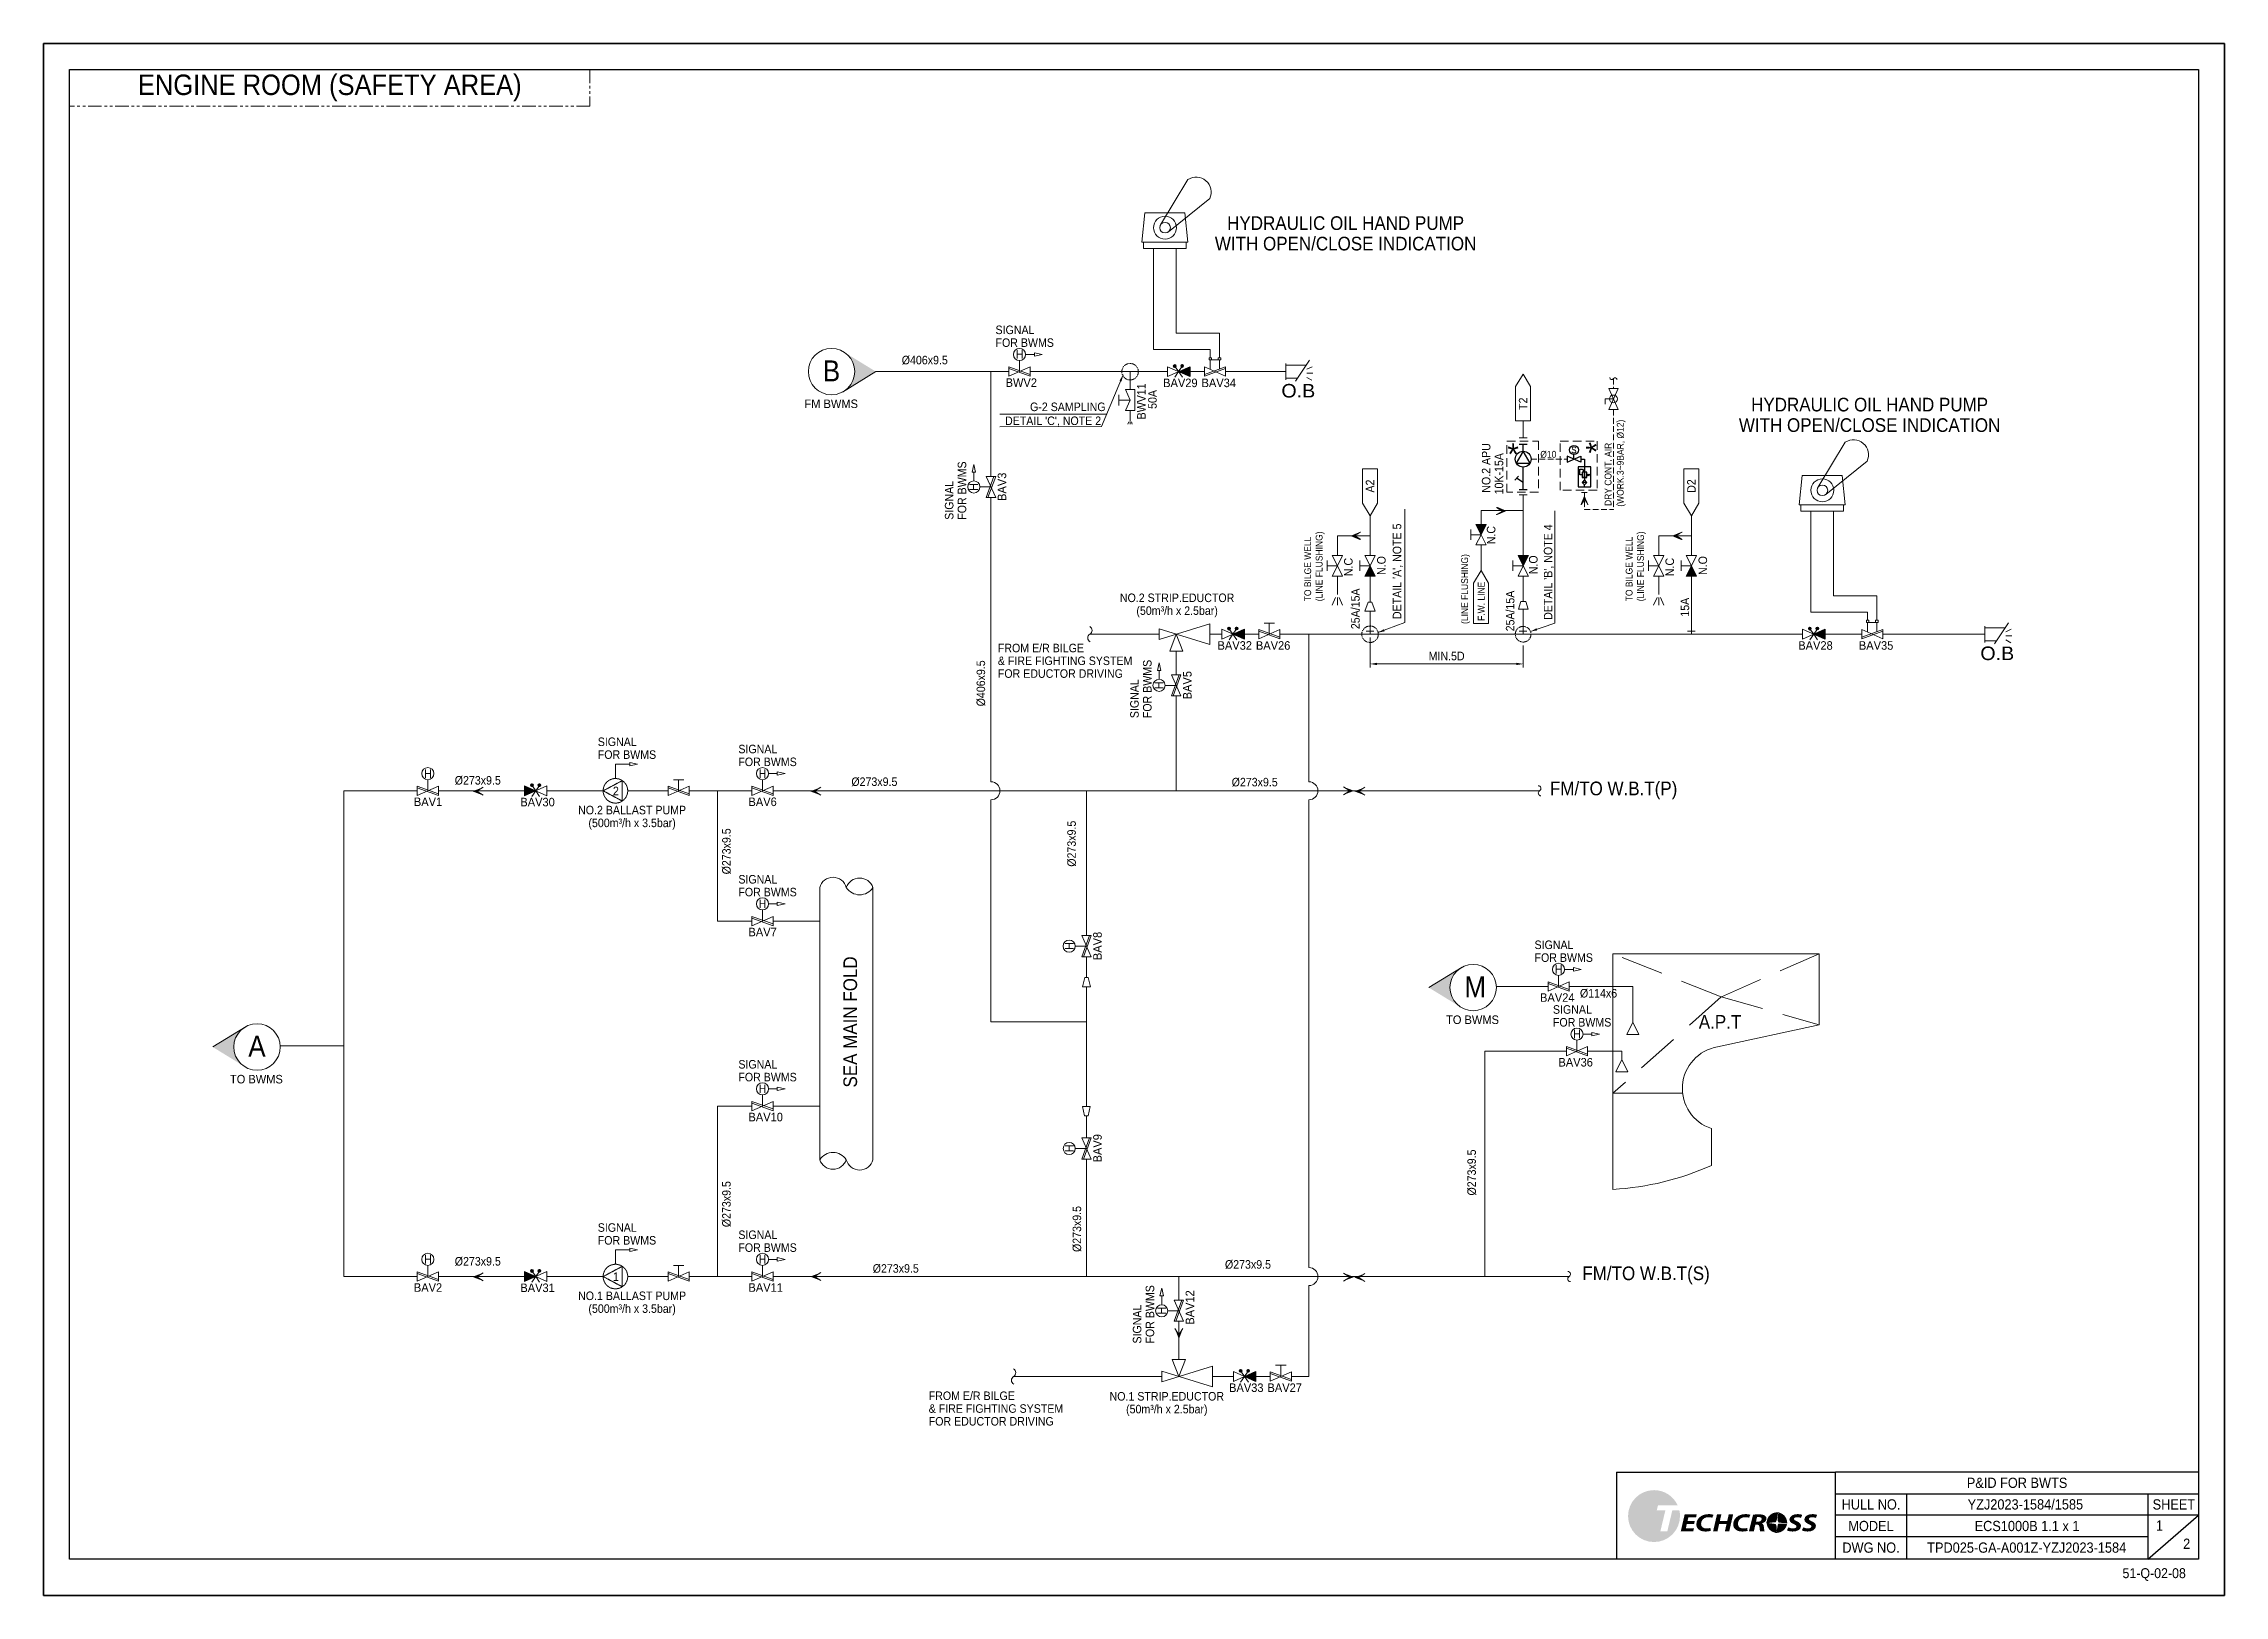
# Model space of a CAD drawing. Extents: x -553847 to 4496999, y 514150 to 878882.
# Drawn here: x 4295572 to 4359381, y 773562 to 818990 of the extents above; entities that cross this region are included whole.
import ezdxf

# ---------------------------------------------------------------- set-up
doc = ezdxf.new("R2010")
doc.units = 0
doc.header["$LTSCALE"] = 25
doc.header["$MEASUREMENT"] = 0
doc.header["$PDMODE"] = 3
doc.header["$PDSIZE"] = -7
for name, pattern in [('DASHED', [0.75, 0.5, -0.25]), ('Dashed_dotted', [9.714286, 6.857143, -1.428571, 0, -1.428571]), ('HIDDEN', [0.375, 0.25, -0.125]), ('PHANTOM', [63.5, 31.75, -6.35, 6.35, -6.35, 6.35, -6.35]), ('PHANTOM2', [31.75, 15.875, -3.175, 3.175, -3.175, 3.175, -3.175])]:
    doc.linetypes.add(name, pattern=pattern)
doc.layers.get('0').update_dxf_attribs({"linetype": 'CONTINUOUS', "lineweight": 9})
doc.layers.get('DEFPOINTS').update_dxf_attribs({"linetype": 'CONTINUOUS'})
doc.layers.add('0.1 Defpoints', color=7, linetype='CONTINUOUS', plot=False)
doc.layers.add('0.2 Dwg sheet', color=7, linetype='CONTINUOUS')
doc.layers.add('0.3 Text', color=7, linetype='CONTINUOUS')
for name, color, linetype, lineweight in [('0.4 Maker scope box', 3, 'HIDDEN', 9), ('0.5 Dim', 1, 'CONTINUOUS', 9), ('1.1 Y_Pipe', 7, 'CONTINUOUS', 13), ('1.10 Air line', 253, 'PHANTOM', 9), ('1.2 Y_Equip', 7, 'DASHED', 15), ('1.5 M_Equip', 4, 'CONTINUOUS', 30), ('1.7 Signal', 6, 'ZIGZAG', 9), ('1.9 Arrow', 1, 'CONTINUOUS', 9)]:
    doc.layers.add(name, color=color, linetype=linetype, lineweight=lineweight)
doc.styles.add('ARIAL', font='arial.ttf')
doc.styles.get("Standard").update_dxf_attribs({"font": '', "width": 0.95, "height": 250})
doc.styles.get('Standard').set_extended_font_data('Gulim')
doc.linetypes.add('ZIGZAG', pattern='A,0.0001,-0.2,[131,ltypeshp.shx,S=0.2,R=0,X=-0.2,Y=0],-0.4,[131,ltypeshp.shx,S=0.2,R=180,X=0.2,Y=0],-0.2', length=0.8001)
doc.dimstyles.new('TC50', dxfattribs={"dimtxt": 250, "dimasz": 200, "dimexe": 100, "dimexo": 100, "dimgap": 100, "dimtad": 1, "dimtoh": 1, "dimdec": 0, "dimrnd": 0.0005, "dimzin": 9, "dimdsep": 46, "dimtxsty": 'Standard', "dimcen": -3.5, "dimclrd": 1, "dimclre": 1, "dimazin": 2, "dimtfac": 0.6, "dimtdec": 0, "dimtmove": 0, "dimatfit": 3, "dimfxl": 4, "dimtolj": 1, "dimlwd": 15, "dimlwe": 15, "dimarcsym": 0})

msp = doc.modelspace()

# ---------------------------------------------------------------- texts
at = {"layer": '0.3 Text'}
for s, height, width, p in [('Ø406x9.5', 250, 0.95, (4320681.5, 809600.2)), ('BWV2', 250, 0.99, (4323719.8, 808940.8)), ('BAV29', 250, 0.99, (4328329.7, 808933)), ('BAV34', 250, 0.99, (4329452.9, 808933)), ('FM BWMS', 250, 0.99, (4317835.4, 808320.6)), ('O.B', 396, 1.109649, (4331789.4, 808630)), ('Ø10', 200, 0.95, (4339365.1, 806867.5, -934.9)), ('BAV32', 250, 0.99, (4329920.4, 801245.6)), ('BAV26', 250, 0.99, (4331043.5, 801245.6)), ('BAV28', 250, 0.99, (4346913, 801245.6)), ('BAV35', 250, 0.99, (4348686.8, 801245.6)), ('O.B', 396, 1.109649, (4352240.6, 800942.6)), ('Ø273x9.5', 250, 0.95, (4307602.5, 797298.5)), ('Ø273x9.5', 250, 0.95, (4319206.1, 797257.7)), ('Ø273x9.5', 250, 0.95, (4330334.4, 797245.1)), ('BAV1', 250, 0.99, (4306406.1, 796669.5)), ('BAV30', 250, 0.99, (4309521.2, 796661.7)), ('BAV6', 250, 0.99, (4316195.8, 796669.5)), ('BAV7', 250, 0.99, (4316195.8, 792856.7)), ('Ø114x6', 250, 0.95, (4340524.8, 791065.2)), ('BAV24', 250, 0.99, (4339357.6, 790938.6)), ('TO BWMS', 250, 0.99, (4336608.4, 790289.1)), ('TO BWMS', 250, 0.99, (4301024.8, 788549.9)), ('BAV36', 250, 0.99, (4339896.1, 789044.6)), ('BAV10', 250, 0.99, (4316195.8, 787440.5)), ('Ø273x9.5', 250, 0.95, (4307602.5, 783218.2)), ('Ø273x9.5', 250, 0.95, (4319831.9, 783008.4)), ('Ø273x9.5', 250, 0.95, (4330137.8, 783126.4)), ('BAV2', 250, 0.99, (4306406.1, 782449.9)), ('BAV31', 250, 0.99, (4309521.2, 782442)), ('BAV11', 250, 0.99, (4316195.8, 782449.9)), ('BAV33', 250, 0.99, (4330258.6, 779517.1)), ('BAV27', 250, 0.99, (4331381.8, 779517.1))]:
    msp.add_text(s, height=height, dxfattribs=dict(at, width=width)).set_placement(p)
for s, height, rotation, width, p in [('BWV11', 250, 90, 0.95, (4327818.8, 807989.2)), ('50A', 250, 90, 0.95, (4328142, 808296.2)), ('s', 248.9, 0.00724, 0.95, (4340272.7, 806998.9)), ('BAV3', 250, 90, 0.99, (4323738, 805602.3)), ('N.C', 250, 90, 0.95, (4338050.7, 804334.2)), ('N.C', 250, 90, 0.95, (4333873.5, 803399.9)), ('N.C', 250, 90, 0.95, (4343277.8, 803399.9)), ('25A/15A', 250, 90, 0.95, (4334081, 801847.8)), ('15A', 250, 90, 0.95, (4343719.7, 802213.5)), ('Ø406x9.5', 250, 90, 0.95, (4323120.2, 799588.3)), ('BAV5', 250, 90, 0.99, (4329160, 799794.6)), ('Ø273x9.5', 250, 90, 0.95, (4315676.4, 794670)), ('Ø273x9.5', 250, 90, 0.95, (4325774.6, 794893.8)), ('BAV8', 250, 90, 0.99, (4326532.5, 792159.8)), ('BAV9', 250, 90, 0.99, (4326532.5, 786238.1)), ('Ø273x9.5', 250, 90, 0.95, (4337480.7, 785268.6)), ('Ø273x9.5', 250, 90, 0.95, (4315676.4, 784342.4)), ('Ø273x9.5', 250, 90, 0.95, (4325930.5, 783614.5)), ('BAV12', 250, 90, 0.99, (4329237.3, 781486.7))]:
    msp.add_text(s, height=height, rotation=rotation, dxfattribs=dict(at, width=width)).set_placement(p)
at = {"layer": '0.3 Text', "linetype": 'Continuous', "width": 0.95}
for s, height, p in [('(WORK.3~9BAR, Ø12)', 200, (4341804.9, 805432.7)), ('NO.2 APU', 250, (4337905.3, 805842.4)), ('DRY CONT. AIR ', 200, (4341448.4, 805454.4)), ('10K-15A', 250, (4338280.8, 805792.6)), ('25A/15A', 250, (4338607.9, 801783.5))]:
    msp.add_text(s, height=height, rotation=90, dxfattribs=at).set_placement(p)
at = {"layer": '0.3 Text', "color": 4, "linetype": 'Continuous', "width": 0.95}
for s, p in [('1', (4357378.7, 775457.3)), ('2', (4358174.5, 774924.8))]:
    msp.add_text(s, height=300, dxfattribs=at).set_placement(p)
at = {"layer": '0.3 Text', "attachment_point": 5, "line_spacing_factor": 0.9}
for s, insert, char_height, width in [('ENGINE ROOM (SAFETY AREA)', (4303945, 817693.3), 600, 15226.206), ('NO.2 BALLAST PUMP\\P(500m³/h x 3.5bar)', (4312791.1, 796327.1), 250, 3464.914), ('NO.1 BALLAST PUMP\\P(500m³/h x 3.5bar)', (4312791.1, 782107.5), 250, 3464.914)]:
    msp.add_mtext(s, dxfattribs=dict(at, insert=insert, char_height=char_height, width=width))
at = {"layer": '0.3 Text', "char_height": 400, "attachment_point": 5, "line_spacing_factor": 0.9}
for s, width, insert in [('\\pxqc;HYDRAULIC OIL HAND PUMP \\PWITH OPEN/CLOSE INDICATION', 8519.21, (4333668.8, 813432.1, 0)), ('\\pxqc;HYDRAULIC OIL HAND PUMP \\PWITH OPEN/CLOSE INDICATION', 8519.21, (4349000.2, 808118.9, 0)), ('\\pxqc,t9;FM/TO W.B.T(P)', 7504.303, (4341511.3, 797125.2)), ('\\pxqc,t9;A.P.T', 6815.001, (4344624.1, 790352.6)), ('\\pxqc,t9;FM/TO W.B.T(S)', 9815.352, (4342459.2, 782930.8))]:
    msp.add_mtext_dynamic_manual_height_columns(s, width=width, gutter_width=1000, heights=[0], dxfattribs=dict(at, insert=insert))
at = {"layer": '0.3 Text', "color": 3, "char_height": 250, "width": 3089.316, "attachment_point": 5, "line_spacing_factor": 0.9}
for insert in [(4324969.3, 810421.1), (4313331.4, 798361.9), (4317445.2, 798149.9), (4317445.2, 794337), (4340741, 792418.9), (4341279.5, 790524.9), (4317445.2, 788920.8), (4313331.4, 784142.2), (4317445.2, 783930.2)]:
    msp.add_mtext('\\pxql;SIGNAL\\PFOR BWMS', dxfattribs=dict(at, insert=insert))
at = {"layer": '0.3 Text', "char_height": 250, "attachment_point": 3}
for s, insert in [('G-2 SAMPLING', (4326644.8, 808481.5)), ("DETAIL 'C', NOTE 2", (4326515.2, 808073.5))]:
    msp.add_mtext(s, dxfattribs=dict(at, insert=insert))
at = {"layer": '0.3 Text', "rotation": 90}
for s, insert, char_height, width, attachment_point in [('\\pxqc;T2', (4338862.7, 808447.3), 250, 1009.722, 5), ('\\pxqc;A2', (4334383.4, 806037.7), 250, 1009.722, 5), ('\\pxqc;D2', (4343787.7, 806037.7), 250, 1009.722, 5), ('\\pxql;(LINE FLUSHING)', (4337051.5, 802000.4), 200, 3714.7, 1), ('\\pxqc;F.W. LINE', (4337536.3, 800806), 200, 3714.7, 1)]:
    msp.add_mtext(s, dxfattribs=dict(at, insert=insert, char_height=char_height, width=width, attachment_point=attachment_point))
at = {"layer": '0.3 Text', "color": 3, "char_height": 250, "width": 3089.316, "attachment_point": 5, "rotation": 90, "line_spacing_factor": 0.9}
for insert in [(4322257.7, 806595.4), (4327679.7, 800787.6), (4327757, 782479.8)]:
    msp.add_mtext('\\pxql;SIGNAL\\PFOR BWMS', dxfattribs=dict(at, insert=insert))
at = {"layer": '0.3 Text', "char_height": 200, "attachment_point": 1, "rotation": 90}
for insert in [(4332459.7, 802664), (4341864.1, 802664)]:
    msp.add_mtext_dynamic_manual_height_columns('TO BILGE WELL\\P(LINE FLUSHING)', width=3714.7, gutter_width=1000, heights=[0], dxfattribs=dict(at, insert=insert))
at = {"layer": '0.3 Text', "char_height": 250, "attachment_point": 1, "rotation": 90}
for s, insert in [("DETAIL 'A', NOTE 5", (4335048.7, 802144)), ('N.O', (4339034.1, 803455.7)), ('N.O', (4334590.5, 803434.4)), ('N.O', (4343994.8, 803434.4))]:
    msp.add_mtext(s, dxfattribs=dict(at, insert=insert))
at = {"layer": '0.3 Text', "color": 0, "insert": (4339468.9, 802120.5), "char_height": 250, "attachment_point": 1, "rotation": 90}
msp.add_mtext("DETAIL 'B', NOTE 4", dxfattribs=at)
at = {"layer": '0.3 Text', "insert": (4319176.8, 790349.6), "char_height": 400, "width": 8247.999, "attachment_point": 5, "rotation": 90, "line_spacing_factor": 0.9}
msp.add_mtext('SEA MAIN FOLD', dxfattribs=at)
at = {"layer": '0.3 Text', "color": 4, "char_height": 300, "attachment_point": 5}
for s, insert, width in [('\\A1;\\pxqc;P&ID FOR BWTS', (4353315.3, 776856), 10618.125), ('\\A1;YZJ2023-1584/1585', (4353558.3, 776224.7), 6962.578), ('\\pxqc;ECS1000B 1.1 x 1', (4353607, 775591.7), 7060), ('\\A1;TPD025-GA-A001Z-YZJ2023-1584', (4353597, 774959.5), 7039.897)]:
    msp.add_mtext(s, dxfattribs=dict(at, insert=insert, width=width))
at = {"layer": '0.3 Text', "insert": (4349041.6, 776223.8), "char_height": 300, "width": 2070.807, "attachment_point": 5}
msp.add_mtext('HULL NO.', dxfattribs=at)
at = {"layer": '0.4 Maker scope box', "style": 'ARIAL'}
msp.add_text('*', height=616, dxfattribs=at).set_placement((4338401.5, 806667.4))
msp.add_text('*', height=616, rotation=90.164448, dxfattribs=at).set_placement((4341315.1, 806994.4))
at = {"layer": '1.1 Y_Pipe', "linetype": 'Continuous', "ltscale": 30, "width": 0.95}
for s, height, p in [('B', 612.9, (4318371.1, 809103.4)), ('& FIRE FIGHTING SYSTEM', 250, (4323493.9, 800797.4)), ('FROM E/R BILGE', 250, (4323493.9, 801171)), ('FOR EDUCTOR DRIVING', 250, (4323493.9, 800423.8)), ('M', 612.9, (4337144, 791071.9)), ('A', 612.9, (4301560.4, 789332.7)), ('& FIRE FIGHTING SYSTEM', 250, (4321470.2, 778907.8)), ('FROM E/R BILGE', 250, (4321470.2, 779281.4)), ('FOR EDUCTOR DRIVING', 250, (4321470.2, 778534.2))]:
    msp.add_text(s, height=height, dxfattribs=at).set_placement(p)
at = {"layer": '1.1 Y_Pipe', "color": 255, "char_height": 250, "width": 3464.914, "attachment_point": 5, "line_spacing_factor": 0.9}
for s, insert in [('{\\C256;H}', (4324130.4, 809891.6)), ('{\\C256;H}', (4306816.6, 797620.3)), ('{\\C256;H}', (4316606.3, 797620.3)), ('{\\C256;2}', (4312317, 797111.3)), ('{\\C256;H}', (4316606.3, 793807.4)), ('{\\C256;H}', (4339902.1, 791889.3)), ('{\\C256;H}', (4340440.6, 789995.4)), ('{\\C256;H}', (4316606.3, 788391.3)), ('{\\C256;H}', (4306816.6, 783400.6)), ('{\\C256;1}', (4312317, 782891.7)), ('{\\C256;H}', (4316606.3, 783400.6))]:
    msp.add_mtext(s, dxfattribs=dict(at, insert=insert))
at = {"layer": '1.1 Y_Pipe', "color": 255, "char_height": 250, "width": 3464.914, "attachment_point": 5, "rotation": 90, "line_spacing_factor": 0.9}
for insert in [(4322787.2, 806012.9), (4328209.3, 800205.1), (4325581.8, 792570.3), (4325581.8, 786648.7), (4328286.5, 781897.2)]:
    msp.add_mtext('{\\C256;H}', dxfattribs=dict(at, insert=insert))
at = {"layer": '1.1 Y_Pipe', "linetype": 'Continuous', "ltscale": 30, "char_height": 250, "width": 4443.357, "attachment_point": 5, "line_spacing_factor": 0.9}
for s, insert in [('{\\W2.20234; }NO.2 STRIP.EDUCTOR\\P{\\W2.20234; }(50m³/h x 2.5bar)', (4328638.3, 802540.8)), ('{\\W2.20234; }NO.1 STRIP.EDUCTOR\\P{\\W2.20234; }(50m³/h x 2.5bar)', (4328336.4, 779166))]:
    msp.add_mtext(s, dxfattribs=dict(at, insert=insert))

# ---------------------------------------------------------------- blocks, each defined once
blk = doc.blocks.new('양식 51-Q-02-08')
at = {"layer": '0.1 Defpoints'}
blk.add_lwpolyline([(-2677005, 1033560), (-2613196, 1033560), (-2613196, 988132), (-2677005, 988132)], close=True, dxfattribs=at)
at = {"layer": '0.2 Dwg sheet'}
for p, q in [((-2630979, 991742), (-2624571, 991742)), ((-2630979, 991742), (-2630979, 989196)), ((-2624571, 989196), (-2624571, 991742)), ((-2613953, 991742), (-2624571, 991742)), ((-2624571, 991110), (-2613953, 991110)), ((-2622500, 991110), (-2622500, 989196)), ((-2615440, 991110), (-2615440, 989196)), ((-2613953, 990478), (-2624571, 990478)), ((-2615440, 989196), (-2613953, 990478)), ((-2615440, 989846), (-2624571, 989846))]:
    blk.add_line(p, q, dxfattribs=at)
blk.add_lwpolyline([(-2613953, 989196), (-2676245, 989196), (-2676245, 1032800), (-2613953, 1032800)], close=True, dxfattribs=at)
at = {"layer": '0.2 Dwg sheet', "insert": (-2623536, 989529), "char_height": 300, "width": 2070.81, "attachment_point": 5}
blk.add_mtext('DWG NO.', dxfattribs=at)
at = {"layer": '0.3 Text', "width": 0.95}
blk.add_text('51-Q-02-08', height=291.7, dxfattribs=at).set_placement((-2616177, 988637))
at = {"layer": '0.3 Text', "char_height": 300, "attachment_point": 5}
for s, insert, width in [('MODEL', (-2623536, 990162), 2070.81), ('\\A1;SHEET', (-2614674, 990794), 1532.09)]:
    blk.add_mtext(s, dxfattribs=dict(at, insert=insert, width=width))
blk = doc.blocks.new('*D207')
at = {"layer": '0.5 Dim', "color": 1, "linetype": 'ByBlock', "lineweight": 15, "ltscale": 30, "transparency": 16777216}
for p, q in [((4334383, 801600), (4334383, 800730)), ((4334583, 800830), (4338666, 800830)), ((4338866, 801370), (4338866, 800730))]:
    blk.add_line(p, q, dxfattribs=at)
at = {"layer": '0.5 Dim', "color": 1, "linetype": 'Continuous', "ltscale": 30, "transparency": 16777216}
for points in [[(4334583, 800864), (4334583, 800797), (4334383, 800830)], [(4338666, 800864), (4338666, 800797), (4338866, 800830)]]:
    blk.add_solid(points, dxfattribs=at)
at = {"layer": 'DEFPOINTS', "color": 0, "linetype": 'Continuous', "ltscale": 30, "transparency": 16777216}
for p in [(4334383, 801700), (4338866, 801470), (4338866, 800830)]:
    blk.add_point(p, dxfattribs=at)
at = {"layer": '0.5 Dim', "color": 0, "linetype": 'Continuous', "ltscale": 30, "transparency": 16777216, "insert": (4336624, 801060), "char_height": 250, "attachment_point": 5}
blk.add_mtext('\\A1;{\\C0;MIN.5D}', dxfattribs=at)

# ---------------------------------------------------------------- dimensions: what is measured, and where the dimension line sits
at = {"layer": '0.5 Dim', "color": 0, "linetype": 'Continuous', "ltscale": 30}
dim = msp.add_linear_dim(base=(4338865.8, 800830.5), p1=(4334383.2, 801699.7), p2=(4338865.8, 801470.2), text='{\\C0;MIN.5D}', dimstyle='TC50', override={"dimtoh": 0, "dimarcsym": 1}, dxfattribs=at)
dim.commit()
dim.dimension.update_dxf_attribs({"geometry": '*D207', "text_midpoint": (4336624.5, 800830.5), "dimtype": 160})

# ---------------------------------------------------------------- hatches: boundary and pattern name
at = {"layer": '0.2 Dwg sheet', "lineweight": 0}
h = msp.add_hatch(color=256, dxfattribs=at)
h.dxf.hatch_style = 2
edge = h.paths.add_edge_path()
edge.add_spline(control_points=[(4343229.4, 776057.4), (4343229.4, 776057.4), (4343082.3, 775440.7), (4343082.3, 775440.7), (4343082.3, 775440.7), (4342878.5, 775440.7), (4342878.5, 775440.7), (4342878.5, 775440.7), (4343025.7, 776057.4), (4343025.7, 776057.4), (4343025.7, 776057.4), (4342773.8, 776057.4), (4342773.8, 776057.4), (4342773.8, 776057.4), (4342809.2, 776199.2), (4342809.2, 776199.2), (4342809.2, 776199.2), (4343384.5, 776199.2), (4343384.5, 776199.2), (4343264.8, 776461.8), (4343000.2, 776644.4), (4342692.7, 776644.4), (4342273, 776644.4), (4341932.7, 776304.2), (4341932.7, 775884.3), (4341932.7, 775464.5), (4342273, 775124.2), (4342692.7, 775124.2), (4343112.6, 775124.2), (4343452.8, 775464.5), (4343452.8, 775884.3), (4343452.8, 775943.9), (4343445.7, 776001.8), (4343432.8, 776057.4), (4343432.8, 776057.4), (4343229.4, 776057.4), (4343229.4, 776057.4)], knot_values=[0, 0, 0, 0, 1, 1, 1, 2, 2, 2, 3, 3, 3, 4, 4, 4, 5, 5, 5, 6, 6, 6, 7, 7, 7, 8, 8, 8, 9, 9, 9, 10, 10, 10, 11, 11, 11, 12, 12, 12, 12], degree=3, periodic=0)
h = msp.add_hatch(color=256, dxfattribs=at)
h.dxf.hatch_style = 2
h.paths.add_polyline_path([(4343864, 775650.3), (4343652.2, 775650.3), (4343624.6, 775530), (4343863.1, 775530), (4343841.9, 775439.9), (4343475.7, 775439.9), (4343589.2, 775933.8), (4343942.9, 775933.8), (4343921.6, 775843.8), (4343696.5, 775843.8), (4343671.6, 775738.8), (4343885.3, 775738.8)])
h = msp.add_hatch(color=256, dxfattribs=at)
h.dxf.hatch_style = 2
edge = h.paths.add_edge_path()
edge.add_spline(control_points=[(4344352.5, 775453), (4344320.7, 775441.3), (4344267.4, 775431.8), (4344195.7, 775431.8), (4344037, 775431.8), (4343931.5, 775510.9), (4343931.5, 775641.5), (4343931.5, 775753.6), (4343991.8, 775840), (4344082.2, 775890), (4344144.3, 775925), (4344217, 775941.9), (4344301.1, 775941.9), (4344365.8, 775941.9), (4344414.6, 775929.5), (4344432.3, 775921.5), (4344432.3, 775921.5), (4344396.9, 775835.6), (4344396.9, 775835.6), (4344380, 775842.9), (4344340.1, 775851.8), (4344288.7, 775851.8), (4344237.3, 775851.8), (4344188.5, 775838.6), (4344152.3, 775813.7), (4344102.6, 775779.3), (4344069.8, 775722.7), (4344069.8, 775653.9), (4344069.8, 775574.7), (4344123.9, 775521.9), (4344228.5, 775521.9), (4344271, 775521.9), (4344312.7, 775527.7), (4344342, 775538.1), (4344342, 775538.1), (4344352.5, 775453), (4344352.5, 775453)], knot_values=[0, 0, 0, 0, 1, 1, 1, 2, 2, 2, 3, 3, 3, 4, 4, 4, 5, 5, 5, 6, 6, 6, 7, 7, 7, 8, 8, 8, 9, 9, 9, 10, 10, 10, 11, 11, 11, 12, 12, 12, 12], degree=3, periodic=0)
h = msp.add_hatch(color=256, dxfattribs=at)
h.dxf.hatch_style = 2
h.paths.add_polyline_path([(4344662.8, 775933.8), (4344618.5, 775741.9), (4344834.8, 775741.9), (4344879.1, 775933.8), (4345007.7, 775933.8), (4344894.2, 775439.9), (4344766.5, 775439.9), (4344813.5, 775648), (4344596.3, 775648), (4344549.3, 775439.9), (4344421.7, 775439.9), (4344535.1, 775933.8)])
h = msp.add_hatch(color=256, dxfattribs=at)
h.dxf.hatch_style = 2
edge = h.paths.add_edge_path()
edge.add_spline(control_points=[(4345430.7, 775453), (4345398.9, 775441.3), (4345345.6, 775431.8), (4345273.8, 775431.8), (4345115.2, 775431.8), (4345009.6, 775510.9), (4345009.6, 775641.5), (4345009.6, 775753.6), (4345069.9, 775840), (4345160.2, 775890), (4345222.5, 775925), (4345295.1, 775941.9), (4345379.3, 775941.9), (4345444, 775941.9), (4345492.8, 775929.5), (4345510.4, 775921.5), (4345510.4, 775921.5), (4345475, 775835.6), (4345475, 775835.6), (4345458.3, 775842.9), (4345418.3, 775851.8), (4345366.9, 775851.8), (4345315.4, 775851.8), (4345266.8, 775838.6), (4345230.4, 775813.7), (4345180.7, 775779.3), (4345147.9, 775722.7), (4345147.9, 775653.9), (4345147.9, 775574.7), (4345201.9, 775521.9), (4345306.6, 775521.9), (4345349.1, 775521.9), (4345390.8, 775527.7), (4345420, 775538.1), (4345420, 775538.1), (4345430.7, 775453), (4345430.7, 775453)], knot_values=[0, 0, 0, 0, 1, 1, 1, 2, 2, 2, 3, 3, 3, 4, 4, 4, 5, 5, 5, 6, 6, 6, 7, 7, 7, 8, 8, 8, 9, 9, 9, 10, 10, 10, 11, 11, 11, 12, 12, 12, 12], degree=3, periodic=0)
at = {"layer": '0.2 Dwg sheet', "linetype": 'Continuous', "lineweight": 0}
h = msp.add_hatch(color=256, dxfattribs=at)
h.paths.add_polyline_path([(4345981.7, 775832.7), (4345973, 775857.8), (4345937.7, 775896.3), (4345882.3, 775922.1), (4345812.2, 775934.4), (4345735.4, 775936.4), (4345663.6, 775932.9), (4345600.6, 775924.4), (4345489, 775440.2), (4345492, 775439.8), (4345614.8, 775439.8), (4345659.1, 775634.6), (4345705.5, 775634.6), (4345719.8, 775633.4), (4345744.5, 775625.9), (4345762.4, 775610.7), (4345774.4, 775585.3), (4345791.2, 775460.5), (4345795, 775444.2), (4345802.1, 775439.7), (4345927.9, 775439.7), (4345921.7, 775458.8), (4345916.4, 775487.6), (4345903.1, 775592.2), (4345896.5, 775618.6), (4345871.1, 775657.2), (4345848, 775670.9), (4345848, 775672.9), (4345861.8, 775676.9), (4345907.8, 775696.2), (4345944.2, 775722.5), (4345970.6, 775756.8), (4345982.9, 775798.8), (4345983.5, 775818.8)])
h.paths.add_polyline_path([(4345841.8, 775784.8, -0.1380365), (4345810.6, 775741.1, -0.1340355), (4345738.7, 775718.2), (4345676.5, 775718.2), (4345706.2, 775854.4), (4345769.2, 775854.4, -0.1816988), (4345829, 775834.7, -0.2969134)], flags=16)
at = {"layer": '0.2 Dwg sheet', "lineweight": 0}
h = msp.add_hatch(color=256, dxfattribs=at)
h.dxf.hatch_style = 2
edge = h.paths.add_edge_path()
edge.add_spline(control_points=[(4346312.2, 775991.7), (4346303.8, 775992.4), (4346295.4, 775993), (4346286.8, 775993), (4346185.9, 775993), (4346096.9, 775942.8), (4346042.9, 775866.2), (4346031.8, 775848.9), (4346021.9, 775830.4), (4346013.6, 775810.7), (4346001.6, 775781.9), (4345993.8, 775752.6), (4345989.7, 775723.3), (4345988.8, 775713.8), (4345988.3, 775704.2), (4345988.3, 775694.5), (4345988.3, 775693.9), (4345988.3, 775693.3), (4345988.3, 775692.7), (4346100.7, 775700), (4346231.5, 775712.8), (4346247.7, 775720), (4346268.6, 775729.4), (4346300.3, 775916.3), (4346312.2, 775991.7)], knot_values=[0, 0, 0, 0, 1, 1, 1, 2, 2, 2, 3, 3, 3, 4, 4, 4, 5, 5, 5, 6, 6, 6, 7, 7, 7, 8, 8, 8, 8], degree=3, periodic=0)
h = msp.add_hatch(color=256, dxfattribs=at)
h.dxf.hatch_style = 2
edge = h.paths.add_edge_path()
edge.add_spline(control_points=[(4346343.8, 775710.3), (4346359.1, 775700.2), (4346463.4, 775694.2), (4346585.2, 775690.7), (4346585.2, 775691.9), (4346585.4, 775693.2), (4346585.4, 775694.5), (4346585.4, 775841.1), (4346479.6, 775962.7), (4346340.3, 775988), (4346330.4, 775903), (4346314.1, 775729.8), (4346343.8, 775710.3)], knot_values=[0, 0, 0, 0, 1, 1, 1, 2, 2, 2, 3, 3, 3, 4, 4, 4, 4], degree=3, periodic=0)
h = msp.add_hatch(color=256, dxfattribs=at)
h.dxf.hatch_style = 2
edge = h.paths.add_edge_path()
edge.add_spline(control_points=[(4346623.8, 775554.2), (4346659.2, 775536.7), (4346708.8, 775522.7), (4346764.7, 775522.7), (4346813.5, 775522.7), (4346858.7, 775541.7), (4346858.7, 775579.8), (4346858.7, 775608.4), (4346832.9, 775626), (4346778.1, 775650.3), (4346715.1, 775678.1), (4346654.8, 775717.7), (4346654.8, 775781.4), (4346654.8, 775881.1), (4346759.3, 775941.9), (4346889.6, 775941.9), (4346961.4, 775941.9), (4347004.1, 775928.7), (4347029.6, 775917.7), (4347029.6, 775917.7), (4346989.8, 775829.9), (4346989.8, 775829.9), (4346970.4, 775838.6), (4346928.7, 775851.8), (4346879, 775851), (4346819.6, 775851), (4346788.6, 775826.8), (4346788.6, 775799.7), (4346788.6, 775770.3), (4346825, 775752.8), (4346875.5, 775729.4), (4346948.2, 775697.7), (4346993.4, 775657.5), (4346993.4, 775598.2), (4346993.4, 775488.2), (4346883.5, 775431.8), (4346751.3, 775431.8), (4346668.9, 775432.4), (4346608.7, 775450.1), (4346581.2, 775467), (4346581.2, 775467), (4346623.8, 775554.2), (4346623.8, 775554.2)], knot_values=[0, 0, 0, 0, 1, 1, 1, 2, 2, 2, 3, 3, 3, 4, 4, 4, 5, 5, 5, 6, 6, 6, 7, 7, 7, 8, 8, 8, 9, 9, 9, 10, 10, 10, 11, 11, 11, 12, 12, 12, 13, 13, 13, 14, 14, 14, 14], degree=3, periodic=0)
h = msp.add_hatch(color=256, dxfattribs=at)
h.dxf.hatch_style = 2
edge = h.paths.add_edge_path()
edge.add_spline(control_points=[(4347060.8, 775554.2), (4347096.3, 775536.7), (4347145.8, 775522.7), (4347201.7, 775522.7), (4347250.6, 775522.7), (4347295.7, 775541.7), (4347295.7, 775579.8), (4347295.7, 775608.4), (4347270.1, 775626), (4347215, 775650.3), (4347152.1, 775678.1), (4347091.8, 775717.7), (4347091.8, 775781.4), (4347091.8, 775881.1), (4347196.5, 775941.9), (4347326.7, 775941.9), (4347398.5, 775941.9), (4347441, 775928.7), (4347466.8, 775917.7), (4347466.8, 775917.7), (4347426.9, 775829.9), (4347426.9, 775829.9), (4347407.4, 775838.6), (4347365.8, 775851.8), (4347316.2, 775851), (4347256.8, 775851), (4347225.6, 775826.8), (4347225.6, 775799.7), (4347225.6, 775770.3), (4347262, 775752.8), (4347312.5, 775729.4), (4347385.2, 775697.7), (4347430.5, 775657.5), (4347430.5, 775598.2), (4347430.5, 775488.2), (4347320.5, 775431.8), (4347188.5, 775431.8), (4347105.9, 775432.4), (4347045.8, 775450.1), (4347018.2, 775467), (4347018.2, 775467), (4347060.8, 775554.2), (4347060.8, 775554.2)], knot_values=[0, 0, 0, 0, 1, 1, 1, 2, 2, 2, 3, 3, 3, 4, 4, 4, 5, 5, 5, 6, 6, 6, 7, 7, 7, 8, 8, 8, 9, 9, 9, 10, 10, 10, 11, 11, 11, 12, 12, 12, 13, 13, 13, 14, 14, 14, 14], degree=3, periodic=0)
h = msp.add_hatch(color=256, dxfattribs=at)
h.dxf.hatch_style = 2
edge = h.paths.add_edge_path()
edge.add_spline(control_points=[(4346238.7, 775640), (4346215.3, 775654.2), (4346085.8, 775662.1), (4345989.7, 775666.1), (4346003.1, 775524.2), (4346115.7, 775411.2), (4346257.5, 775397.4), (4346265.4, 775527.4), (4346272.9, 775619.2), (4346238.7, 775640)], knot_values=[0, 0, 0, 0, 1, 1, 1, 2, 2, 2, 3, 3, 3, 3], degree=3, periodic=0)
h = msp.add_hatch(color=256, dxfattribs=at)
h.dxf.hatch_style = 2
edge = h.paths.add_edge_path()
edge.add_spline(control_points=[(4346290.4, 775396.1), (4346439.5, 775397.9), (4346561.9, 775508.8), (4346582.1, 775652.7), (4346462.1, 775649.9), (4346360.3, 775646.5), (4346345.8, 775643.5), (4346318.8, 775637.8), (4346298.8, 775477.6), (4346290.4, 775396.1)], knot_values=[0, 0, 0, 0, 1, 1, 1, 2, 2, 2, 3, 3, 3, 3], degree=3, periodic=0)
at = {"layer": '1.1 Y_Pipe', "linetype": 'Continuous', "ltscale": 30}
h = msp.add_hatch(dxfattribs=at)
h.set_pattern_fill('ANSI31', color=256, scale=1.072502)
h.set_pattern_definition([(45, (4248202.53085, 457499.27316), (-0.094796635586, 0.094796635586), [])])
h.paths.add_polyline_path([(4319014, 808829.2, 0.5309324), (4319001.1, 809953.7), (4319925, 809387.1)])
at = {"layer": '1.1 Y_Pipe'}
for points in [[(4329107.2, 809531.9), (4328781.2, 809387.1), (4329107.2, 809242.4)], [(4337631.3, 804614.2), (4337783.1, 804915.7), (4337480.5, 804915.7)], [(4338865.7, 803704.1), (4339017.6, 804005.7), (4338715, 804005.7)], [(4334383.3, 803704.1), (4334535.2, 803402.6), (4334232.6, 803402.6)], [(4343787.7, 803704.1), (4343939.6, 803402.6), (4343636.9, 803402.6)], [(4330697.9, 801844.5), (4330371.9, 801699.7), (4330697.9, 801555)], [(4347690.4, 801844.5), (4347364.4, 801699.7), (4347690.4, 801555)], [(4309646.6, 797260.6), (4309972.6, 797115.8), (4309646.6, 796971.1)], [(4309646.6, 783040.9), (4309972.6, 782896.2), (4309646.6, 782751.4)], [(4331036.1, 780116), (4330710.1, 779971.2), (4331036.1, 779826.5)]]:
    msp.add_hatch(color=256, dxfattribs=at).paths.add_polyline_path(points)
at = {"layer": '1.1 Y_Pipe', "linetype": 'Continuous', "ltscale": 30}
h = msp.add_hatch(dxfattribs=at)
h.set_pattern_fill('ANSI31', color=256, scale=1.072502, angle=-180)
h.set_pattern_definition([(225, (4407825.12348, 1143243.42312), (0.094796635586, -0.094796635586), [])])
h.paths.add_polyline_path([(4337013.6, 791913.5, 0.5309324), (4337026.6, 790789), (4336102.6, 791355.6)])
h = msp.add_hatch(dxfattribs=at)
h.set_pattern_fill('ANSI31', color=256, scale=1.072502, angle=-180)
h.set_pattern_definition([(225, (4372241.4973, 1141504.26776), (0.094796635586, -0.094796635586), [])])
h.paths.add_polyline_path([(4301430, 790174.3, 0.5309324), (4301442.9, 789049.8), (4300519, 789616.4)])
h = msp.add_hatch(color=256, dxfattribs=at)
h.paths.add_polyline_path([(4328791, 781062.1), (4328791, 781189.7), (4328673.5, 781373.1)])
h.paths.add_polyline_path([(4328791, 781062.1), (4328908.4, 781373.1), (4328791, 781189.7)])
at = {"layer": '1.5 M_Equip'}
h = msp.add_hatch(color=256, dxfattribs=at)
h.paths.add_polyline_path([(4340656.7, 806290.5), (4340665.4, 806321.5), (4340648, 806321.5)])
h.paths.add_polyline_path([(4340647.9, 806409.7), (4340665.3, 806409.7), (4340656.6, 806440.7)])
at = {"layer": '1.9 Arrow'}
h = msp.add_hatch(dxfattribs=at)
h.set_pattern_fill('ANSI31', color=256, scale=0.382453, style=0)
h.set_pattern_definition([(315, (4071855.721377, 1147176.80577), (-0.033804374581, -0.033804374581), [])])
h.paths.add_polyline_path([(4338081.5, 805197.7), (4338260.2, 805305.4), (4338082.1, 805414.1), (4338341.3, 805305.1)])
h = msp.add_hatch(dxfattribs=at)
h.set_pattern_fill('ANSI31', color=256, scale=0.356064, angle=90, style=0)
h.set_pattern_definition([(45, (4016764.481565, 561250.14158), (0.031471872735, -0.031471872735), [])])
h.paths.add_polyline_path([(4340559, 805485.3), (4340659.7, 805651.4), (4340760.5, 805485.3), (4340659.7, 805726.9)])
h = msp.add_hatch(dxfattribs=at)
h.set_pattern_fill('ANSI31', color=256, scale=0.382453, angle=360, style=0)
h.set_pattern_definition([(315, (4061082.989324, 1138031.977624), (-0.033804374581, -0.033804374581), [])])
h.paths.add_polyline_path([(4334108.9, 804688.7), (4333930.2, 804581), (4334108.3, 804472.2), (4333849.1, 804581.2)])
h = msp.add_hatch(dxfattribs=at)
h.set_pattern_fill('ANSI31', color=256, scale=0.382453, angle=360, style=0)
h.set_pattern_definition([(315, (4070487.35597, 1138031.977624), (-0.033804374581, -0.033804374581), [])])
h.paths.add_polyline_path([(4343513.3, 804688.7), (4343334.6, 804581), (4343512.6, 804472.2), (4343253.5, 804581.2)])
h = msp.add_hatch(color=256, dxfattribs=at)
h.paths.add_polyline_path([(4308117.6, 797101.1), (4308245.2, 797101.1), (4308428.6, 797218.6)])
h.paths.add_polyline_path([(4308117.6, 797101.1), (4308428.6, 796983.7), (4308245.2, 797101.1)])
h = msp.add_hatch(color=256, dxfattribs=at)
h.paths.add_polyline_path([(4318001.6, 797101.1), (4318129.2, 797101.1), (4318312.5, 797218.6)])
h.paths.add_polyline_path([(4318001.6, 797101.1), (4318312.5, 796983.7), (4318129.2, 797101.1)])
h = msp.add_hatch(color=256, dxfattribs=at)
h.paths.add_polyline_path([(4333916.3, 797115), (4333788.7, 797115), (4333605.4, 796997.6)])
h.paths.add_polyline_path([(4333916.3, 797115), (4333605.4, 797232.5), (4333788.7, 797115)])
h = msp.add_hatch(color=256, dxfattribs=at)
h.paths.add_polyline_path([(4333923.9, 797101.1), (4334051.5, 797101.1), (4334234.8, 797218.6)])
h.paths.add_polyline_path([(4333923.9, 797101.1), (4334234.8, 796983.7), (4334051.5, 797101.1)])
h = msp.add_hatch(color=256, dxfattribs=at)
h.paths.add_polyline_path([(4308117.6, 782887.2), (4308245.2, 782887.2), (4308428.6, 783004.7)])
h.paths.add_polyline_path([(4308117.6, 782887.2), (4308428.6, 782769.8), (4308245.2, 782887.2)])
h = msp.add_hatch(color=256, dxfattribs=at)
h.paths.add_polyline_path([(4318001.6, 782894.4), (4318129.2, 782894.4), (4318312.5, 783011.8)])
h.paths.add_polyline_path([(4318001.6, 782894.4), (4318312.5, 782776.9), (4318129.2, 782894.4)])
h = msp.add_hatch(color=256, dxfattribs=at)
h.paths.add_polyline_path([(4333916.3, 782881.7), (4333788.7, 782881.7), (4333605.4, 782764.2)])
h.paths.add_polyline_path([(4333916.3, 782881.7), (4333605.4, 782999.1), (4333788.7, 782881.7)])
h = msp.add_hatch(color=256, dxfattribs=at)
h.paths.add_polyline_path([(4333923.9, 782867.8), (4334051.5, 782867.8), (4334234.8, 782985.2)])
h.paths.add_polyline_path([(4333923.9, 782867.8), (4334234.8, 782750.4), (4334051.5, 782867.8)])

# ---------------------------------------------------------------- linework, layer by layer
at = {"layer": '0.1 Defpoints', "color": 4, "linetype": 'ByBlock'}
msp.add_lwpolyline([(4295572.2, 773562.1), (4359381.2, 773562.1), (4359381.2, 818990), (4295572.2, 818990)], close=True, dxfattribs=at)
at = {"layer": '0.2 Dwg sheet', "linetype": 'Continuous', "lineweight": 0}
msp.add_line((4345489, 775440.2), (4345600.6, 775924.4), dxfattribs=at)
at = {"layer": '0.2 Dwg sheet', "lineweight": 0}
for points in [[(4346312.2, 775991.7), (4346300.3, 775916.3), (4346268.6, 775729.4), (4346247.7, 775720)], [(4346343.8, 775710.3), (4346314.1, 775729.8), (4346330.4, 775903), (4346340.3, 775988)], [(4346247.7, 775720), (4346231.5, 775712.8), (4346100.7, 775700), (4345988.3, 775692.7)], [(4345989.7, 775666.1), (4346085.8, 775662.1), (4346215.3, 775654.2), (4346238.7, 775640)], [(4346238.7, 775640), (4346272.9, 775619.2), (4346265.4, 775527.4), (4346257.5, 775397.4)], [(4346290.4, 775396.1), (4346298.8, 775477.6), (4346318.8, 775637.8), (4346345.8, 775643.5)], [(4346585.2, 775690.7), (4346463.4, 775694.2), (4346359.1, 775700.2), (4346343.8, 775710.3)], [(4346345.8, 775643.5), (4346360.3, 775646.5), (4346462.1, 775649.9), (4346582.1, 775652.7)]]:
    msp.add_open_spline(points, degree=3, dxfattribs=at)
at = {"layer": '0.3 Text', "linetype": 'Continuous', "ltscale": 30}
for p, q in [((4329107.2, 809531.9), (4329107.2, 809242.4)), ((4330697.9, 801844.5), (4330697.9, 801555)), ((4347690.4, 801844.5), (4347690.4, 801555)), ((4309646.6, 797260.6), (4309646.6, 796971.1)), ((4309646.6, 783040.9), (4309646.6, 782751.4)), ((4331036.1, 780116), (4331036.1, 779826.5))]:
    msp.add_line(p, q, dxfattribs=at)
at = {"layer": '0.4 Maker scope box', "linetype": 'DASHED', "lineweight": 15, "ltscale": 20}
msp.add_lwpolyline([(4338387.7, 807350.5), (4339310.8, 807350.5), (4339310.8, 805854.9), (4338387.7, 805854.9)], close=True, dxfattribs=at)
at = {"layer": '0.4 Maker scope box', "linetype": 'DASHED', "lineweight": 15, "ltscale": 20, "elevation": -934.9}
msp.add_lwpolyline([(4339944.9, 807347.3), (4341024.9, 807347.3), (4341024.9, 805912.3), (4339944.9, 805912.3)], close=True, dxfattribs=at)
at = {"layer": '0.5 Dim', "color": 1}
msp.add_line((4326681.4, 808145.9), (4323552.4, 808145.9), dxfattribs=at)
at = {"layer": '0.5 Dim', "color": 1, "linetype": 'PHANTOM2', "lineweight": 9, "ltscale": 0.3}
msp.add_circle((4327362.3, 809385.3), 241.6, dxfattribs=at)
at = {"layer": '0.5 Dim', "linetype": 'PHANTOM2', "lineweight": 9, "ltscale": 0.3}
for centre, radius in [((4334383.2, 801699.7), 241.6), ((4338862.6, 801699.7), 229.6)]:
    msp.add_circle(centre, radius, dxfattribs=at)
at = {"layer": '1.1 Y_Pipe', "linetype": 'Continuous', "ltscale": 30}
for p, q in [((4329054.2, 815007.9), (4328252.5, 813680.8)), ((4329694.4, 814456.7), (4328482.4, 813479.9)), ((4327702.7, 813173.2), (4327790.4, 814032.4)), ((4327790.4, 814032.4), (4328963.8, 814032.4)), ((4329051.6, 813173.2), (4328963.8, 814032.4)), ((4329051.6, 813173.2), (4327702.7, 813173.2)), ((4327754.8, 813173.2), (4327754.8, 812988.5)), ((4327754.8, 812988.5), (4328999.7, 812988.5)), ((4328049.4, 810034.6), (4328049.4, 812988.5)), ((4328707.2, 810514.7), (4328707.2, 812990.3)), ((4329000.1, 813173.2), (4329000.1, 812988.5)), ((4329978.6, 810514.7), (4328707.2, 810514.7)), ((4329978.6, 809794.7), (4329978.6, 810514.7)), ((4329708.7, 810034.6), (4328049.4, 810034.6)), ((4329708.7, 809794.7), (4329708.7, 810034.6)), ((4319925, 809387.1), (4318948.5, 808789.1)), ((4329708.7, 809448), (4329708.7, 809732.1)), ((4329943, 809732.1), (4329744.3, 809732.1)), ((4329978.6, 809461.2), (4329978.6, 809732.1)), ((4348288.1, 807320.5), (4347486.3, 805993.4)), ((4348928.3, 806769.3), (4347716.3, 805792.6)), ((4346936.5, 805485.8), (4347024.3, 806345)), ((4347024.3, 806345), (4348197.7, 806345)), ((4348285.5, 805485.8), (4348197.7, 806345)), ((4348285.5, 805485.8), (4346936.5, 805485.8)), ((4346988.7, 805485.8), (4346988.7, 805301.1)), ((4346988.7, 805301.1), (4348233.6, 805301.1)), ((4347283.3, 802347.2), (4347283.3, 805301.1)), ((4347941.1, 802827.3), (4347941.1, 805303)), ((4348234, 805485.8), (4348234, 805301.1)), ((4337480.5, 804915.7), (4337782, 804915.7)), ((4338715, 804005.7), (4339016.5, 804005.7)), ((4334232.6, 803402.6), (4334534.1, 803402.6)), ((4343636.9, 803402.6), (4343938.5, 803402.6)), ((4349212.5, 802827.3), (4347941.1, 802827.3)), ((4349212.5, 802107.3), (4349212.5, 802827.3)), ((4348942.6, 802347.2), (4347283.3, 802347.2)), ((4348942.6, 802107.3), (4348942.6, 802347.2)), ((4328209.1, 801544.4), (4329693.5, 802001.3)), ((4329693.5, 801398.2), (4328209.1, 801855.1)), ((4328209.1, 801544.4), (4328209.1, 801855.1)), ((4328713.8, 801699.7), (4328520.8, 801204.1)), ((4328906.8, 801204.1), (4328713.8, 801699.7)), ((4329693.5, 801398.2), (4329693.5, 802001.3)), ((4348942.6, 801760.6), (4348942.6, 802044.7)), ((4349176.9, 802044.7), (4348978.2, 802044.7)), ((4349212.5, 801773.9), (4349212.5, 802044.7)), ((4328906.8, 801204.1), (4328520.8, 801204.1)), ((4328713.8, 801204.1), (4328713.8, 800512.9)), ((4309646.6, 797115.8), (4307124.5, 797115.8)), ((4310298.7, 797115.8), (4311944.9, 797115.8)), ((4312663.3, 797115.8), (4313620.4, 797115.8)), ((4313620.4, 797115.8), (4313843.3, 797115.8)), ((4336102.6, 791355.6), (4337079.2, 791953.6)), ((4342075.9, 790344.8), (4342075.9, 791384.8)), ((4300519, 789616.4), (4301495.6, 790214.4)), ((4341752.6, 789250.4), (4341752.6, 789490.9)), ((4309646.6, 782896.2), (4307124.5, 782896.2)), ((4310298.7, 782896.2), (4311944.9, 782896.2)), ((4312663.3, 782896.2), (4313620.4, 782896.2)), ((4313620.4, 782896.2), (4313843.3, 782896.2)), ((4328791, 782896.2), (4328791, 782205)), ((4328673.5, 781373.1), (4328791, 781189.7)), ((4328791, 781585.7), (4328791, 780466.9)), ((4328908.4, 781373.1), (4328791, 781189.7)), ((4328984, 780466.9), (4328598, 780466.9)), ((4328791, 779971.2), (4328598, 780466.9)), ((4328984, 780466.9), (4328791, 779971.2)), ((4329770.7, 780272.8), (4328286.3, 779815.9)), ((4328286.3, 780126.6), (4329770.7, 779669.7)), ((4328286.3, 780126.6), (4328286.3, 779815.9)), ((4329770.7, 780272.8), (4329770.7, 779669.7))]:
    msp.add_line(p, q, dxfattribs=at)
at = {"layer": '1.1 Y_Pipe', "linetype": 'Continuous', "ltscale": 100}
for p, q in [((4319925, 809387.1), (4323818.8, 809387.1)), ((4323291.7, 806320.7), (4323291.7, 809387.1)), ((4324438.2, 809387.1), (4328455.2, 809387.1)), ((4329536.1, 809387.1), (4329107.2, 809387.1)), ((4330155.5, 809387.1), (4331918.8, 809387.1)), ((4323291.7, 805701.3), (4323291.7, 798891.6)), ((4328209.1, 801699.7), (4326186.6, 801699.7)), ((4329693.5, 801699.7), (4330045.8, 801699.7)), ((4331126.7, 801699.7), (4330697.9, 801699.7)), ((4331746.1, 801699.7), (4334383.2, 801699.7)), ((4332593.8, 797379.9), (4332593.8, 801699.7)), ((4334383.2, 801699.7), (4345387.7, 801699.7)), ((4345387.7, 801699.7), (4347038.4, 801699.7)), ((4347690.4, 801699.7), (4348770, 801699.7)), ((4349389.4, 801699.7), (4352369.9, 801699.7)), ((4328713.8, 799893.5), (4328713.8, 797115.8)), ((4323291.7, 798891.6), (4323291.7, 797379.9)), ((4306505.1, 797115.8), (4304356.4, 797115.8)), ((4304356.4, 797115.8), (4304356.4, 782896.2)), ((4314462.7, 797115.8), (4315294.7, 797115.8)), ((4315294.7, 793302.9), (4315294.7, 797115.8)), ((4316294.7, 797115.8), (4315294.7, 797115.8)), ((4339345.7, 797115.8), (4316914.1, 797115.8)), ((4326086.3, 792878.1), (4326086.3, 797115.8)), ((4323291.7, 796851.7), (4323291.7, 790351.8)), ((4332593.8, 783160.3), (4332593.8, 796851.7)), ((4318280.1, 794284.7), (4318280.1, 786315)), ((4319838.6, 794284.7), (4319838.6, 786315)), ((4316294.7, 793302.9), (4315294.7, 793302.9)), ((4318280.1, 793302.9), (4316914.1, 793302.9)), ((4326086.3, 791650.3), (4326086.3, 792258.7)), ((4347527.9, 792343.8), (4341491.2, 792343.8)), ((4341491.2, 792343.8), (4341491.2, 785448.6)), ((4347527.9, 792343.8), (4347527.9, 790265.8)), ((4326086.3, 787872), (4326086.3, 791376)), ((4339590.5, 791384.8), (4338078.5, 791384.8)), ((4342075.9, 791384.8), (4340209.9, 791384.8)), ((4323291.7, 790351.8), (4326086.3, 790351.8)), ((4347527.9, 790265.8), (4344553.4, 789619.1)), ((4304356.4, 789645.7), (4302494.8, 789645.7)), ((4340129, 789490.9), (4337742.6, 789490.9)), ((4337742.6, 789490.9), (4337742.6, 782896.2)), ((4341752.6, 789490.9), (4340748.4, 789490.9)), ((4341491.2, 788262.2), (4343530.1, 788262.2)), ((4315294.7, 787886.8), (4315294.7, 782896.2)), ((4316294.7, 787886.8), (4315294.7, 787886.8)), ((4318280.1, 787886.8), (4316914.1, 787886.8)), ((4326086.3, 786956.5), (4326086.3, 787597.7)), ((4344376.9, 787228.3), (4344376.9, 786151.7)), ((4326086.3, 786337.1), (4326086.3, 782896.2)), ((4306505.1, 782896.2), (4304356.4, 782896.2)), ((4314462.7, 782896.2), (4315294.7, 782896.2)), ((4316294.7, 782896.2), (4315294.7, 782896.2)), ((4340208.6, 782896.2), (4316914.1, 782896.2)), ((4332593.8, 779971.2), (4332593.8, 782632.1)), ((4328286.3, 779971.2), (4323954.4, 779971.2)), ((4329770.7, 779971.2), (4330384.1, 779971.2)), ((4331036.1, 779971.2), (4331465, 779971.2)), ((4332084.4, 779971.2), (4332593.8, 779971.2))]:
    msp.add_line(p, q, dxfattribs=at)
at = {"layer": '1.1 Y_Pipe'}
for p, q in [((4323818.8, 809249.6), (4323818.8, 809524.6)), ((4324438.2, 809524.6), (4323818.8, 809249.6)), ((4323818.8, 809524.6), (4324438.2, 809302.7)), ((4323818.8, 809475.1), (4324438.2, 809249.6)), ((4324128.5, 809387.1), (4324128.5, 809713.3)), ((4324438.2, 809249.6), (4324438.2, 809524.6)), ((4327362.3, 808865), (4327362.3, 809385.3)), ((4328455.2, 809242.4), (4328455.2, 809531.9)), ((4328455.2, 809531.9), (4329107.2, 809242.4)), ((4329107.2, 809531.9), (4328455.2, 809242.4)), ((4328670, 809592.4), (4328626.8, 809547.5)), ((4328685.7, 809588.7), (4328631.1, 809532)), ((4328697.3, 809580.8), (4328639.4, 809520.6)), ((4328705.7, 809569.4), (4328651.1, 809512.7)), ((4328710, 809553.9), (4328666.8, 809509)), ((4328781.2, 809387.1), (4328668.4, 809223.5)), ((4328781.2, 809387.1), (4328692.1, 809516.3)), ((4328781.2, 809387.1), (4328870.3, 809516.3)), ((4328781.2, 809387.1), (4328894, 809223.5)), ((4328889.3, 809596), (4328846, 809551.1)), ((4328905, 809592.3), (4328850.4, 809535.6)), ((4328916.6, 809584.4), (4328858.7, 809524.2)), ((4328925, 809573), (4328870.3, 809516.3)), ((4328929.3, 809557.5), (4328886, 809512.6)), ((4329536.1, 809249.6), (4329536.1, 809524.6)), ((4329536.1, 809524.6), (4330155.5, 809249.6)), ((4330155.5, 809524.6), (4329536.1, 809302.7)), ((4330155.5, 809475.1), (4329536.1, 809249.6)), ((4330155.5, 809249.6), (4330155.5, 809524.6)), ((4331918.8, 809626.2), (4331918.8, 809148)), ((4332520.9, 809578.5), (4331918.8, 809578.5)), ((4331918.8, 809194.1), (4332264.6, 809194.1)), ((4332614.7, 809719.2), (4332205.1, 809104.7)), ((4332530.6, 809459.1), (4332693.9, 809530.5)), ((4332530.6, 809339.5), (4332709.9, 809339.5)), ((4332530.6, 809220), (4332683.7, 809132.7)), ((4338862.7, 809316.8), (4338642.9, 808952.5)), ((4338862.7, 809316.8), (4339082.6, 808952.5)), ((4327036.1, 808710.1), (4327036.1, 808400.4)), ((4327362.3, 808555.3), (4327036.1, 808555.3)), ((4327224.8, 808865), (4327362.3, 808555.3)), ((4327224.8, 808865), (4327499.8, 808865)), ((4327224.8, 808245.6), (4327362.3, 808555.3)), ((4327499.8, 808865), (4327499.8, 808245.6)), ((4338642.9, 807942.1), (4338642.9, 808952.5)), ((4339082.6, 807942.1), (4339082.6, 808952.5)), ((4327499.8, 808245.6), (4327224.8, 808245.6)), ((4327324.6, 807915.4), (4327299.8, 807847.9)), ((4327362.3, 807934.8), (4327362.3, 808245.6)), ((4327362.3, 807915.8), (4327362.3, 807847.2)), ((4327400, 807915.4), (4327424.8, 807847.9)), ((4339082.6, 807942.1), (4338642.9, 807942.1)), ((4338862.7, 807451.5), (4338862.7, 807942.1)), ((4338982.9, 807451.5), (4338742.6, 807451.5)), ((4323291.7, 806011), (4322965.5, 806011)), ((4323429.2, 806320.7), (4323154.2, 806320.7)), ((4323154.2, 806320.7), (4323429.2, 805701.3)), ((4323154.2, 805701.3), (4323376.1, 806320.7)), ((4323203.7, 805701.3), (4323429.2, 806320.7)), ((4334163.5, 806542.9), (4334163.5, 805532.5)), ((4334163.5, 806542.9), (4334603.2, 806542.9)), ((4334603.2, 806542.9), (4334603.2, 805532.5)), ((4343567.9, 806542.9), (4343567.9, 805532.5)), ((4343567.9, 806542.9), (4344007.5, 806542.9)), ((4344007.5, 806542.9), (4344007.5, 805532.5)), ((4323429.2, 805701.3), (4323154.2, 805701.3)), ((4334383.4, 805168.2), (4334163.5, 805532.5)), ((4334383.4, 805168.2), (4334603.2, 805532.5)), ((4338864.2, 805317.1), (4337631.3, 805317.1)), ((4337631.3, 805317.1), (4337631.3, 804614.2)), ((4338982.8, 805775.6), (4338742.4, 805775.6)), ((4338866.1, 804005.7), (4338862.6, 805775.6)), ((4343787.7, 805168.2), (4343567.9, 805532.5)), ((4343787.7, 805168.2), (4344007.5, 805532.5)), ((4334383.4, 804005.7), (4334383.4, 805168.2)), ((4337329.7, 804764.9), (4337329.7, 804463.4)), ((4337782, 804915.7), (4337480.5, 804915.7)), ((4337480.5, 804915.7), (4337631.3, 804614.2)), ((4337631.3, 804614.2), (4337782, 804915.7)), ((4343787.7, 804005.7), (4343787.7, 805168.2)), ((4333275.9, 804005.7), (4333577.5, 804005.7)), ((4333426.7, 803704.1), (4333275.9, 804005.7)), ((4334383.4, 804582), (4333426.7, 804582)), ((4333426.7, 804582), (4333426.7, 804005.7)), ((4333426.7, 803704.1), (4333577.5, 804005.7)), ((4334232.6, 804005.7), (4334534.1, 804005.7)), ((4334383.3, 803704.1), (4334232.6, 804005.7)), ((4334383.4, 803704.1), (4334534.1, 804005.7)), ((4337631.3, 804614.2), (4337329.7, 804614.2)), ((4337631.3, 804614.2), (4337480.5, 804312.6)), ((4337480.5, 804312.6), (4337782, 804312.6)), ((4337631.3, 804614.2), (4337782, 804312.6)), ((4337631.3, 804312.6), (4337631.3, 803560.5)), ((4339016.5, 804005.7), (4338715, 804005.7)), ((4338715, 804005.7), (4338865.8, 803704.1)), ((4338865.8, 803704.1), (4339016.5, 804005.7)), ((4342680.3, 804005.7), (4342981.8, 804005.7)), ((4342831, 803704.1), (4342680.3, 804005.7)), ((4343787.7, 804582), (4342831, 804582)), ((4342831, 804582), (4342831, 804005.7)), ((4342831.1, 803704.1), (4342981.8, 804005.7)), ((4343636.9, 804005.7), (4343938.5, 804005.7)), ((4343787.7, 803704.1), (4343636.9, 804005.7)), ((4343787.7, 803704.1), (4343938.5, 804005.7)), ((4333125.2, 803553.3), (4333125.2, 803854.9)), ((4333426.7, 803704.1), (4333125.2, 803704.1)), ((4333275.9, 803402.6), (4333426.7, 803704.1)), ((4333577.5, 803402.6), (4333275.9, 803402.6)), ((4333426.7, 803704.1), (4333577.5, 803402.6)), ((4333426.7, 803402.6), (4333426.7, 802858.4)), ((4334081.8, 803553.3), (4334081.8, 803854.9)), ((4334383.4, 803704.1), (4334081.8, 803704.1)), ((4334232.6, 803402.6), (4334383.4, 803704.1)), ((4334534.1, 803402.6), (4334232.6, 803402.6)), ((4334383.4, 803402.6), (4334383.3, 802634.7)), ((4334383.4, 803704.1), (4334534.1, 803402.6)), ((4337631.3, 803560.5), (4337411.4, 803196.2)), ((4337631.3, 803560.5), (4337851.1, 803196.2)), ((4338564.2, 803854.9), (4338564.2, 803553.3)), ((4338865.8, 803704.1), (4338564.2, 803704.1)), ((4338865.7, 803704.1), (4338715, 803402.6)), ((4338715, 803402.6), (4339016.5, 803402.6)), ((4338865.8, 803704.1), (4339016.5, 803402.6)), ((4338865.8, 803402.6), (4338865.8, 802658)), ((4342529.5, 803553.3), (4342529.5, 803854.9)), ((4342831.1, 803704.1), (4342529.5, 803704.1)), ((4342680.3, 803402.6), (4342831, 803704.1)), ((4342981.8, 803402.6), (4342680.3, 803402.6)), ((4342831, 803704.1), (4342981.8, 803402.6)), ((4342831, 803402.6), (4342831, 802858.4)), ((4343486.2, 803553.3), (4343486.2, 803854.9)), ((4343787.7, 803704.1), (4343486.2, 803704.1)), ((4343636.9, 803402.6), (4343787.7, 803704.1)), ((4343938.5, 803402.6), (4343636.9, 803402.6)), ((4343787.7, 803402.6), (4343787.6, 801699.7)), ((4343787.7, 803704.1), (4343938.5, 803402.6)), ((4333375.9, 802770.5), (4333276.9, 802548.4)), ((4333426.7, 802770.5), (4333426.7, 802548.4)), ((4333477.4, 802770.5), (4333576.4, 802548.4)), ((4337411.4, 802017.9), (4337411.4, 803196.2)), ((4337851.1, 802017.9), (4337851.1, 803196.2)), ((4342780.3, 802770.5), (4342681.3, 802548.4)), ((4342831, 802770.5), (4342831, 802548.4)), ((4342881.8, 802770.5), (4342980.8, 802548.4)), ((4334328, 802634.7), (4334230.5, 802374.7)), ((4334230.5, 802374.7), (4334536, 802374.7)), ((4334383.2, 802634.7), (4334328, 802634.7)), ((4334383.2, 802634.7), (4334438.5, 802634.7)), ((4334383.3, 802374.7), (4334383.2, 801699.7)), ((4334438.5, 802634.7), (4334536, 802374.7)), ((4338792, 802658), (4338723.8, 802436.6)), ((4338723.8, 802436.6), (4339007.7, 802436.6)), ((4338792, 802658), (4338939.5, 802658)), ((4338865.8, 802436.6), (4338865.8, 801699.7)), ((4338939.5, 802658), (4339007.7, 802436.6)), ((4330045.8, 801555), (4330045.8, 801844.5)), ((4330045.8, 801844.5), (4330697.9, 801555)), ((4330697.9, 801844.5), (4330045.8, 801555)), ((4330260.7, 801905), (4330217.4, 801860.1)), ((4330276.3, 801901.3), (4330221.7, 801844.6)), ((4330288, 801893.4), (4330230.1, 801833.2)), ((4330296.3, 801882), (4330241.7, 801825.3)), ((4330300.7, 801866.5), (4330257.4, 801821.6)), ((4330371.9, 801699.7), (4330259, 801536.2)), ((4330371.9, 801699.7), (4330282.7, 801829)), ((4330371.9, 801699.7), (4330461, 801828.9)), ((4330371.9, 801699.7), (4330484.7, 801536.1)), ((4330479.9, 801908.6), (4330436.7, 801863.7)), ((4330495.6, 801904.9), (4330441, 801848.2)), ((4330507.3, 801897), (4330449.3, 801836.9)), ((4330515.6, 801885.7), (4330461, 801828.9)), ((4330519.9, 801870.1), (4330476.7, 801825.2)), ((4331126.7, 801562.2), (4331126.7, 801837.2)), ((4331746.1, 801837.2), (4331126.7, 801562.2)), ((4331126.7, 801837.2), (4331746.1, 801615.3)), ((4331126.7, 801787.7), (4331746.1, 801562.2)), ((4331281.6, 802025.9), (4331591.3, 802025.9)), ((4331436.4, 801699.7), (4331436.4, 802025.9)), ((4331746.1, 801562.2), (4331746.1, 801837.2)), ((4334270.7, 801785.7), (4334495.7, 801785.7)), ((4337851.1, 802017.9), (4337411.4, 802017.9)), ((4338750.1, 801786.3), (4338975.1, 801786.3)), ((4343675.1, 801785.7), (4343900.1, 801785.7)), ((4347038.4, 801555), (4347038.4, 801844.5)), ((4347038.4, 801844.5), (4347690.4, 801555)), ((4347690.4, 801844.5), (4347038.4, 801555)), ((4347253.2, 801905), (4347210, 801860.1)), ((4347268.9, 801901.3), (4347214.3, 801844.6)), ((4347280.6, 801893.4), (4347222.6, 801833.2)), ((4347288.9, 801882), (4347234.3, 801825.3)), ((4347293.2, 801866.5), (4347250, 801821.6)), ((4347364.4, 801699.7), (4347251.6, 801536.2)), ((4347364.4, 801699.7), (4347275.3, 801829)), ((4347364.4, 801699.7), (4347453.6, 801828.9)), ((4347364.4, 801699.7), (4347477.3, 801536.1)), ((4347472.5, 801908.6), (4347429.3, 801863.7)), ((4347488.2, 801904.9), (4347433.6, 801848.2)), ((4347499.8, 801897), (4347441.9, 801836.9)), ((4347508.2, 801885.7), (4347453.6, 801828.9)), ((4347512.5, 801870.1), (4347469.2, 801825.2)), ((4348770, 801562.2), (4348770, 801837.2)), ((4348770, 801837.2), (4349389.4, 801562.2)), ((4349389.4, 801837.2), (4348770, 801615.3)), ((4349389.4, 801787.7), (4348770, 801562.2)), ((4349389.4, 801562.2), (4349389.4, 801837.2)), ((4352369.9, 801938.9), (4352369.9, 801460.6)), ((4352972.1, 801891.1), (4352369.9, 801891.1)), ((4352369.9, 801506.7), (4352715.8, 801506.7)), ((4353065.9, 802031.9), (4352656.2, 801417.3)), ((4352981.7, 801771.7), (4353145, 801843.1)), ((4352981.7, 801652.2), (4353161, 801652.2)), ((4352981.7, 801532.6), (4353134.8, 801445.3)), ((4328713.8, 800203.2), (4328387.6, 800203.2)), ((4328851.3, 800512.9), (4328576.3, 800512.9)), ((4328576.3, 800512.9), (4328851.3, 799893.5)), ((4328576.3, 799893.5), (4328798.2, 800512.9)), ((4328625.8, 799893.5), (4328851.3, 800512.9)), ((4328851.3, 799893.5), (4328576.3, 799893.5)), ((4306505.1, 796978.3), (4306505.1, 797253.3)), ((4307124.5, 797253.3), (4306505.1, 796978.3)), ((4306505.1, 797253.3), (4307124.5, 797031.4)), ((4306505.1, 797203.8), (4307124.5, 796978.3)), ((4306814.8, 797115.8), (4306814.8, 797442)), ((4307124.5, 796978.3), (4307124.5, 797253.3)), ((4310298.7, 797260.6), (4309646.6, 796971.1)), ((4309646.6, 797260.6), (4310298.7, 796971.1)), ((4309861.4, 797321.1), (4309818.2, 797276.2)), ((4309877.1, 797317.4), (4309822.5, 797260.7)), ((4309888.8, 797309.5), (4309830.9, 797249.3)), ((4309897.1, 797298.1), (4309842.5, 797241.4)), ((4309901.4, 797282.6), (4309858.2, 797237.7)), ((4309972.6, 797115.8), (4309859.8, 796952.2)), ((4309972.6, 797115.8), (4309883.5, 797245)), ((4309972.6, 797115.8), (4310061.8, 797245)), ((4309972.6, 797115.8), (4310085.5, 796952.2)), ((4310080.7, 797324.7), (4310037.5, 797279.8)), ((4310096.4, 797321), (4310041.8, 797264.3)), ((4310108, 797313.1), (4310050.1, 797252.9)), ((4310116.4, 797301.7), (4310061.8, 797245)), ((4310120.7, 797286.2), (4310077.5, 797241.3)), ((4310298.7, 796971.1), (4310298.7, 797260.6)), ((4313843.3, 796978.3), (4313843.3, 797253.3)), ((4314462.7, 797253.3), (4313843.3, 796978.3)), ((4313843.3, 797253.3), (4314462.7, 797031.4)), ((4313843.3, 797203.8), (4314462.7, 796978.3)), ((4313998.2, 797442), (4314307.9, 797442)), ((4314153, 797115.8), (4314153, 797442)), ((4314462.7, 796978.3), (4314462.7, 797253.3)), ((4316294.7, 796978.3), (4316294.7, 797253.3)), ((4316914.1, 797253.3), (4316294.7, 796978.3)), ((4316294.7, 797253.3), (4316914.1, 797031.4)), ((4316294.7, 797203.8), (4316914.1, 796978.3)), ((4316604.4, 797115.8), (4316604.4, 797442)), ((4316914.1, 796978.3), (4316914.1, 797253.3)), ((4316294.7, 793165.4), (4316294.7, 793440.4)), ((4316914.1, 793440.4), (4316294.7, 793165.4)), ((4316294.7, 793440.4), (4316914.1, 793218.5)), ((4316294.7, 793390.9), (4316914.1, 793165.4)), ((4316604.4, 793302.9), (4316604.4, 793629.1)), ((4316914.1, 793165.4), (4316914.1, 793440.4)), ((4326086.3, 792568.4), (4325760.1, 792568.4)), ((4326223.8, 792878.1), (4325948.8, 792878.1)), ((4325948.8, 792878.1), (4326223.8, 792258.7)), ((4325948.8, 792258.7), (4326170.7, 792878.1)), ((4325998.3, 792258.7), (4326223.8, 792878.1)), ((4326223.8, 792258.7), (4325948.8, 792258.7)), ((4326035, 791650.3), (4325971.5, 791376)), ((4326201.1, 791376), (4325971.5, 791376)), ((4326137.6, 791650.3), (4326035, 791650.3)), ((4326201.1, 791376), (4326137.6, 791650.3)), ((4339590.5, 791247.3), (4339590.5, 791522.3)), ((4340209.9, 791522.3), (4339590.5, 791247.3)), ((4339590.5, 791522.3), (4340209.9, 791300.4)), ((4339590.5, 791472.8), (4340209.9, 791247.3)), ((4339900.2, 791384.8), (4339900.2, 791711)), ((4340209.9, 791247.3), (4340209.9, 791522.3)), ((4340129, 789353.4), (4340129, 789628.4)), ((4340748.4, 789628.4), (4340129, 789353.4)), ((4340129, 789628.4), (4340748.4, 789406.5)), ((4340129, 789578.9), (4340748.4, 789353.4)), ((4340438.7, 789490.9), (4340438.7, 789817.1)), ((4340748.4, 789353.4), (4340748.4, 789628.4)), ((4316604.4, 787886.8), (4316604.4, 788213)), ((4316294.7, 787749.3), (4316294.7, 788024.3)), ((4316914.1, 788024.3), (4316294.7, 787749.3)), ((4316294.7, 788024.3), (4316914.1, 787802.4)), ((4316294.7, 787974.8), (4316914.1, 787749.3)), ((4316914.1, 787749.3), (4316914.1, 788024.3)), ((4325965.4, 787872), (4326195, 787872)), ((4325965.4, 787872), (4326028.9, 787597.7)), ((4326028.9, 787597.7), (4326131.5, 787597.7)), ((4326131.5, 787597.7), (4326195, 787872)), ((4326223.8, 786956.5), (4325948.8, 786956.5)), ((4325948.8, 786956.5), (4326223.8, 786337.1)), ((4325948.8, 786337.1), (4326170.7, 786956.5)), ((4325998.3, 786337.1), (4326223.8, 786956.5)), ((4326086.3, 786646.8), (4325760.1, 786646.8)), ((4326223.8, 786337.1), (4325948.8, 786337.1)), ((4306505.1, 782758.7), (4306505.1, 783033.7)), ((4307124.5, 783033.7), (4306505.1, 782758.7)), ((4306505.1, 783033.7), (4307124.5, 782811.8)), ((4306505.1, 782984.2), (4307124.5, 782758.7)), ((4306814.8, 782896.2), (4306814.8, 783222.4)), ((4307124.5, 782758.7), (4307124.5, 783033.7)), ((4310298.7, 783040.9), (4309646.6, 782751.4)), ((4309646.6, 783040.9), (4310298.7, 782751.4)), ((4309861.4, 783101.5), (4309818.2, 783056.6)), ((4309877.1, 783097.7), (4309822.5, 783041)), ((4309888.8, 783089.8), (4309830.9, 783029.7)), ((4309897.1, 783078.5), (4309842.5, 783021.8)), ((4309901.4, 783063), (4309858.2, 783018)), ((4309972.6, 782896.2), (4309883.5, 783025.4)), ((4309972.6, 782896.2), (4310061.8, 783025.4)), ((4310080.7, 783105.1), (4310037.5, 783060.2)), ((4310096.4, 783101.4), (4310041.8, 783044.6)), ((4310108, 783093.4), (4310050.1, 783033.3)), ((4310116.4, 783082.1), (4310061.8, 783025.4)), ((4310120.7, 783066.6), (4310077.5, 783021.7)), ((4310298.7, 782751.4), (4310298.7, 783040.9)), ((4313843.3, 782758.7), (4313843.3, 783033.7)), ((4314462.7, 783033.7), (4313843.3, 782758.7)), ((4313843.3, 783033.7), (4314462.7, 782811.8)), ((4313843.3, 782984.2), (4314462.7, 782758.7)), ((4313998.2, 783222.4), (4314307.9, 783222.4)), ((4314153, 782896.2), (4314153, 783222.4)), ((4314462.7, 782758.7), (4314462.7, 783033.7)), ((4316294.7, 782758.7), (4316294.7, 783033.7)), ((4316914.1, 783033.7), (4316294.7, 782758.7)), ((4316294.7, 783033.7), (4316914.1, 782811.8)), ((4316294.7, 782984.2), (4316914.1, 782758.7)), ((4316604.4, 782896.2), (4316604.4, 783222.4)), ((4316914.1, 782758.7), (4316914.1, 783033.7)), ((4309972.6, 782896.2), (4309859.8, 782732.6)), ((4309972.6, 782896.2), (4310085.5, 782732.6)), ((4328791, 781895.3), (4328464.8, 781895.3)), ((4328928.5, 782205), (4328653.5, 782205)), ((4328653.5, 782205), (4328928.5, 781585.7)), ((4328653.5, 781585.7), (4328875.4, 782205)), ((4328703, 781585.7), (4328928.5, 782205)), ((4328928.5, 781585.7), (4328653.5, 781585.7)), ((4330384.1, 779826.5), (4330384.1, 780116)), ((4330384.1, 780116), (4331036.1, 779826.5)), ((4331036.1, 780116), (4330384.1, 779826.5)), ((4330598.9, 780176.5), (4330555.7, 780131.6)), ((4330614.6, 780172.8), (4330560, 780116.1)), ((4330626.2, 780164.9), (4330568.3, 780104.8)), ((4330634.6, 780153.5), (4330580, 780096.8)), ((4330638.9, 780138), (4330595.6, 780093.1)), ((4330710.1, 779971.2), (4330597.3, 779807.7)), ((4330710.1, 779971.2), (4330621, 780100.5)), ((4330710.1, 779971.2), (4330799.2, 780100.4)), ((4330710.1, 779971.2), (4330822.9, 779807.6)), ((4330818.2, 780180.1), (4330774.9, 780135.2)), ((4330833.9, 780176.4), (4330779.2, 780119.7)), ((4330845.5, 780168.5), (4330787.6, 780108.4)), ((4330853.9, 780157.2), (4330799.2, 780100.4)), ((4330858.2, 780141.6), (4330814.9, 780096.7)), ((4331465, 779833.7), (4331465, 780108.7)), ((4332084.4, 780108.7), (4331465, 779833.7)), ((4331465, 780108.7), (4332084.4, 779886.8)), ((4331465, 780059.2), (4332084.4, 779833.7)), ((4331929.5, 780297.4), (4331619.8, 780297.4)), ((4331774.7, 779971.2), (4331774.7, 780297.4)), ((4332084.4, 779833.7), (4332084.4, 780108.7))]:
    msp.add_line(p, q, dxfattribs=at)
at = {"layer": '1.1 Y_Pipe', "linetype": 'DASHED', "ltscale": 100}
for p, q in [((4344661.2, 791085), (4341491.2, 792343.8)), ((4347527.9, 792343.8), (4344661.2, 791085)), ((4344661.2, 791085), (4341491.2, 788262.2)), ((4344661.2, 791085), (4347527.9, 790265.8))]:
    msp.add_line(p, q, dxfattribs=at)
at = {"layer": '1.1 Y_Pipe', "ltscale": 30}
for p, q in [((4342075.9, 790344.8), (4341899.9, 789980.5)), ((4341899.9, 789980.5), (4342252, 789980.5)), ((4342252, 789980.5), (4342075.9, 790344.8)), ((4341752.6, 789250.4), (4341576.5, 788886.1)), ((4341576.5, 788886.1), (4341928.6, 788886.1)), ((4341928.6, 788886.1), (4341752.6, 789250.4))]:
    msp.add_line(p, q, dxfattribs=at)
at = {"layer": '1.1 Y_Pipe', "color": 1, "linetype": 'PHANTOM2'}
msp.add_lwpolyline([(4296331.9, 818230.3), (4311558.1, 818230.3), (4311558.1, 817156.2), (4296331.9, 817156.2)], close=True, dxfattribs=at)
at = {"layer": '1.1 Y_Pipe', "linetype": 'Continuous', "ltscale": 30}
for points in [[(4329744.3, 809794.7), (4329744.3, 809732.1), (4329673.1, 809732.1), (4329673.1, 809794.7)], [(4330014.2, 809794.7), (4330014.2, 809732.1), (4329943, 809732.1), (4329943, 809794.7)], [(4348978.2, 802107.3), (4348978.2, 802044.7), (4348907, 802044.7), (4348907, 802107.3)], [(4349248.1, 802107.3), (4349248.1, 802044.7), (4349176.9, 802044.7), (4349176.9, 802107.3)]]:
    msp.add_lwpolyline(points, close=True, dxfattribs=at)
for centre, radius in [((4328385.1, 813600.6), 334.5), ((4328385.1, 813600.6), 155), ((4318627.3, 809387.1), 678.8), ((4324128.5, 809890.9), 177.6), ((4322787.9, 806011), 177.6), ((4347619, 805913.2), 334.5), ((4347619, 805913.2), 155), ((4328209.9, 800203.2), 177.6), ((4306814.8, 797619.6), 177.6), ((4316604.4, 797619.6), 177.6), ((4316604.4, 793806.8), 177.6), ((4325582.4, 792568.4), 177.6), ((4337400.3, 791355.6), 678.8), ((4339900.2, 791888.7), 177.6), ((4301816.7, 789616.4), 678.8), ((4340438.7, 789994.7), 177.6), ((4316604.4, 788390.6), 177.6), ((4325582.5, 786646.8), 177.6), ((4306814.8, 783400), 177.6), ((4316604.4, 783400), 177.6), ((4328287.2, 781895.3), 177.6)]:
    msp.add_circle(centre, radius, dxfattribs=at)
at = {"layer": '1.1 Y_Pipe'}
for centre in [(4328668.4, 809550.7), (4328887.7, 809554.3), (4330259, 801863.3), (4330478.3, 801866.9), (4347251.6, 801863.3), (4347470.9, 801866.9), (4309859.8, 797279.4), (4310079.1, 797283), (4309859.8, 783059.8), (4310079.1, 783063.4), (4330597.3, 780134.8), (4330816.5, 780138.4)]:
    msp.add_circle(centre, 41.7, dxfattribs=at)
at = {"layer": '1.1 Y_Pipe', "linetype": 'Continuous', "ltscale": 30}
for centre, radius, start, end in [((4329295.6, 814640.9), 439.3, 335.20444, 123.341247), ((4348529.5, 806953.5), 439.3, 335.20444, 123.341247), ((4326250.7, 801589.6), 127.4, 120.244554, 242.943749), ((4326122.4, 801809.8), 127.4, 300.244554, 62.943749), ((4323291.7, 797115.8), 264.1, 270, 90), ((4332593.8, 797115.8), 264.1, 270, 90), ((4332593.8, 782896.2), 264.1, 270, 90), ((4324018.6, 779861.1), 127.4, 120.244554, 242.943749), ((4323890.2, 780081.3), 127.4, 300.244554, 62.943749)]:
    msp.add_arc(centre, radius, start, end, dxfattribs=at)
at = {"layer": '1.1 Y_Pipe'}
for centre, start, end in [((4339306.1, 797184.4), 300, 90), ((4339385.3, 797047.2), 120, 270), ((4340168.9, 782964.8), 300, 90), ((4340248.2, 782827.6), 120, 270)]:
    msp.add_arc(centre, 79.2, start, end, dxfattribs=at)
at = {"layer": '1.1 Y_Pipe', "linetype": 'Continuous', "ltscale": 100}
for centre, radius, start, end in [((4318669.7, 794181.3), 403.1, 14.858892, 165.141108), ((4319449, 794150.8), 412, 18.96499, 161.03501), ((4319449, 794533.7), 462.4, 212.578292, 327.421708), ((4344755.6, 788402.3), 1233.5, 99.436841, 252.121235), ((4318669.7, 786066), 462.4, 32.578292, 147.421708), ((4318669.7, 786448.9), 412, 198.96499, 341.03501), ((4319449, 786418.4), 403.1, 194.858892, 345.141108), ((4341042.8, 793563), 8126.8, 273.162584, 294.221249)]:
    msp.add_arc(centre, radius, start, end, dxfattribs=at)
at = {"layer": '1.10 Air line', "linetype": 'Dashed_dotted'}
for p, q in [((4341503.8, 809182.1), (4341503.8, 808896.9)), ((4341503.8, 808277.5), (4341503.8, 805354)), ((4339094.7, 806822.6), (4340151, 806822.6)), ((4340568.1, 805846.7), (4340745.1, 805846.7)), ((4340656.6, 805846.7), (4340656.6, 805354)), ((4340656.6, 805354), (4341503.8, 805354))]:
    msp.add_line(p, q, dxfattribs=at)
at = {"layer": '1.10 Air line', "linetype": 'ByBlock', "ltscale": 0.3}
for p, q in [((4341503.8, 808587.2), (4341258.7, 808587.2)), ((4341258.7, 808432.3), (4341258.7, 808587.2)), ((4341366.3, 808896.9), (4341641.3, 808896.9)), ((4341641.3, 808896.9), (4341366.3, 808277.5)), ((4341641.3, 808277.5), (4341366.3, 808896.9)), ((4341641.3, 808277.5), (4341366.3, 808277.5))]:
    msp.add_line(p, q, dxfattribs=at)
msp.add_circle((4341503.8, 808587.2), 115.4, dxfattribs=at)
for centre, start, end in [((4341454.3, 809210.7), 180, 330), ((4341553.4, 809153.5), 0, 150)]:
    msp.add_arc(centre, 57.2, start, end, dxfattribs=at)
at = {"layer": '1.2 Y_Equip'}
for p, q in [((4312503.3, 797414.8), (4311944.9, 797115.8)), ((4311944.9, 797115.8), (4312503.3, 796816.9)), ((4312503.3, 796816.9), (4312503.3, 797414.8)), ((4312503.3, 783195.2), (4311944.9, 782896.2)), ((4312503.3, 782597.2), (4312503.3, 783195.2)), ((4311944.9, 782896.2), (4312503.3, 782597.2))]:
    msp.add_line(p, q, dxfattribs=at)
for centre in [(4312304.1, 797115.8), (4312304.1, 782896.2)]:
    msp.add_circle(centre, 359.2, dxfattribs=at)
at = {"layer": '1.5 M_Equip', "color": 4}
for p, q in [((4338982.9, 807251.3), (4338742.6, 807251.3)), ((4338862.7, 807054.6), (4338862.7, 807251.3)), ((4338862.7, 805937.8), (4338862.9, 806590.6)), ((4338722.3, 806326.1), (4338622.4, 806208.9)), ((4338862.7, 806143.2), (4338670.2, 806268.8)), ((4338742.5, 805937.8), (4338982.9, 805937.7))]:
    msp.add_line(p, q, dxfattribs=at)
at = {"layer": '1.5 M_Equip'}
for p, q in [((4340151, 806911.1), (4340151, 806734.1)), ((4340549.7, 806734), (4340151, 806911.1)), ((4340151, 806734.1), (4340549.8, 806911)), ((4340350.4, 806822.5), (4340350.4, 806962.1)), ((4340549.8, 806911), (4340549.7, 806734)), ((4340549.7, 806822.5), (4340656.7, 806822.5)), ((4340656.7, 806822.5), (4340656.5, 806596.3)), ((4340656.5, 806596.3), (4340656.8, 806215.8)), ((4340526.4, 806365.5), (4340526.3, 806532.7)), ((4340526.3, 806532.7), (4340602.9, 806532.7)), ((4340587.7, 806365.5), (4340526.4, 806365.5)), ((4340602.9, 806532.7), (4340656.6, 806440.7)), ((4340621.8, 806110.4), (4340621.7, 806180.6)), ((4340727.1, 806145.6), (4340621.7, 806145.5)), ((4340656.6, 806440.7), (4340647.9, 806409.7)), ((4340665.3, 806409.7), (4340647.9, 806409.7)), ((4340656.7, 806290.5), (4340648, 806321.5)), ((4340665.4, 806321.5), (4340648, 806321.5)), ((4340665.3, 806409.7), (4340656.6, 806440.7)), ((4340656.7, 806290.5), (4340656.6, 806440.7)), ((4340665.4, 806321.5), (4340656.7, 806290.5)), ((4340656.9, 806012.4), (4340656.9, 806075.3)), ((4340725.6, 806365.7), (4340749.7, 806339.2)), ((4340749.7, 806339.2), (4340764.7, 806394.5)), ((4340764.7, 806394.5), (4340786.5, 806339.3)), ((4340786.5, 806339.3), (4340809.9, 806395.4))]:
    msp.add_line(p, q, dxfattribs=at)
at = {"layer": '1.5 M_Equip', "color": 4}
msp.add_lwpolyline([(4338862.7, 807054.6), (4338661.8, 806706.6), (4339063.6, 806706.6)], close=True, dxfattribs=at)
at = {"layer": '1.5 M_Equip', "elevation": 0}
for points in [[(4340470.7, 806596.3), (4340470.6, 806012.4), (4340842.6, 806012.4), (4340842.6, 806596.3)], [(4340656.9, 806075.3), (4340727.1, 806145.6), (4340656.8, 806215.8), (4340586.6, 806145.5)], [(4340725.7, 806290.5), (4340725.6, 806440.8), (4340587.6, 806440.7), (4340587.8, 806290.4)]]:
    msp.add_lwpolyline(points, close=True, dxfattribs=at)
at = {"layer": '1.5 M_Equip'}
msp.add_circle((4340350.4, 807093.8), 131.6, dxfattribs=at)
at = {"layer": '1.5 M_Equip', "color": 4}
msp.add_circle((4338862.7, 806822.6), 232, dxfattribs=at)
at = {"layer": '1.7 Signal', "linetype": 'ZIGZAG', "ltscale": 10}
for p, q in [((4324306.1, 809890.9), (4324562.4, 809890.9)), ((4322787.9, 806188.6), (4322787.9, 806444.9)), ((4328209.9, 800380.9), (4328209.9, 800637.1)), ((4312304.1, 797474.7), (4312304.1, 797898.4)), ((4312304.1, 797898.4), (4312721, 797898.4)), ((4316782.1, 797619.6), (4317038.3, 797619.6)), ((4316782.1, 793806.8), (4317038.3, 793806.8)), ((4340077.8, 791888.7), (4340334.1, 791888.7)), ((4340616.3, 789994.7), (4340872.6, 789994.7)), ((4316782.1, 788390.6), (4317038.3, 788390.6)), ((4312304.1, 783255), (4312304.1, 783678.8)), ((4312304.1, 783678.8), (4312721, 783678.8)), ((4316782.1, 783400), (4317038.3, 783400)), ((4328287.2, 782073), (4328287.2, 782329.2))]:
    msp.add_line(p, q, dxfattribs=at)
at = {"layer": '1.9 Arrow'}
for p, q in [((4324562.4, 809941), (4324562.4, 809840.9)), ((4324789.4, 809890.9), (4324562.4, 809941)), ((4324562.4, 809840.9), (4324789.4, 809890.9)), ((4322787.9, 806671.9), (4322737.8, 806444.9)), ((4322837.9, 806444.9), (4322787.9, 806671.9)), ((4322737.8, 806444.9), (4322837.9, 806444.9)), ((4328209.9, 800864.1), (4328159.9, 800637.1)), ((4328260, 800637.1), (4328209.9, 800864.1)), ((4328159.9, 800637.1), (4328260, 800637.1)), ((4312721, 797948.5), (4312721, 797848.3)), ((4312948, 797898.4), (4312721, 797948.5)), ((4312721, 797848.3), (4312948, 797898.4)), ((4317038.3, 797669.7), (4317038.3, 797569.6)), ((4317265.4, 797619.6), (4317038.3, 797669.7)), ((4317038.3, 797569.6), (4317265.4, 797619.6)), ((4308428.6, 797218.6), (4308245.2, 797101.1)), ((4308428.6, 796983.7), (4308245.2, 797101.1)), ((4318312.5, 797218.6), (4318129.2, 797101.1)), ((4318312.5, 796983.7), (4318129.2, 797101.1)), ((4333605.4, 797232.5), (4333788.7, 797115)), ((4333605.4, 796997.6), (4333788.7, 797115)), ((4334234.8, 797218.6), (4334051.5, 797101.1)), ((4334234.8, 796983.7), (4334051.5, 797101.1)), ((4317038.3, 793856.8), (4317038.3, 793756.7)), ((4317265.4, 793806.8), (4317038.3, 793856.8)), ((4317038.3, 793756.7), (4317265.4, 793806.8)), ((4340334.1, 791938.7), (4340334.1, 791838.6)), ((4340561.1, 791888.7), (4340334.1, 791938.7)), ((4340334.1, 791838.6), (4340561.1, 791888.7)), ((4340872.6, 790044.8), (4340872.6, 789944.6)), ((4341099.6, 789994.7), (4340872.6, 790044.8)), ((4340872.6, 789944.6), (4341099.6, 789994.7)), ((4317038.3, 788440.7), (4317038.3, 788340.6)), ((4317265.4, 788390.6), (4317038.3, 788440.7)), ((4317038.3, 788340.6), (4317265.4, 788390.6)), ((4312721, 783728.9), (4312721, 783628.7)), ((4312948, 783678.8), (4312721, 783728.9)), ((4312721, 783628.7), (4312948, 783678.8)), ((4308428.6, 783004.7), (4308245.2, 782887.2)), ((4317038.3, 783450.1), (4317038.3, 783349.9)), ((4317265.4, 783400), (4317038.3, 783450.1)), ((4317038.3, 783349.9), (4317265.4, 783400)), ((4318312.5, 783011.8), (4318129.2, 782894.4)), ((4333605.4, 782999.1), (4333788.7, 782881.7)), ((4334234.8, 782985.2), (4334051.5, 782867.8)), ((4308428.6, 782769.8), (4308245.2, 782887.2)), ((4318312.5, 782776.9), (4318129.2, 782894.4)), ((4328287.2, 782556.3), (4328237.1, 782329.2)), ((4328237.1, 782329.2), (4328337.2, 782329.2)), ((4328337.2, 782329.2), (4328287.2, 782556.3)), ((4333605.4, 782764.2), (4333788.7, 782881.7)), ((4334234.8, 782750.4), (4334051.5, 782867.8))]:
    msp.add_line(p, q, dxfattribs=at)

# ---------------------------------------------------------------- block references
at = {"color": 217, "linetype": 'Continuous', "true_color": 0x93278f}
msp.add_blockref('양식 51-Q-02-08', (6972577.2, -214570), dxfattribs=at)

msp.set_redraw_order([(e.dxf.handle, doc.entitydb.next_handle()) for e in msp.query("TEXT MTEXT ATTDEF DIMENSION ARC_DIMENSION")])  # texts and dimensions are drawn at this point

# ---------------------------------------------------------------- leaders
at = {"layer": '0.5 Dim', "color": 71}
msp.add_leader([(4327160.4, 809296.7), (4326529.8, 807781.8), (4323552.4, 807775)], dimstyle='TC50', override={"dimgap": 100, "dimtad": 0, "dimarcsym": 1}, dxfattribs=at)
at = {"layer": '0.5 Dim'}
msp.add_leader([(4334614.2, 801745.9), (4335399.2, 802044.1), (4335399.2, 805358.2)], dimstyle='TC50', override={"dimgap": 100, "dimtad": 0, "dimarcsym": 1}, dxfattribs=at)
at = {"layer": '0.5 Dim', "color": 0}
msp.add_leader([(4339075.2, 801779.8), (4339794.3, 802020.6), (4339794.3, 805309.7)], dimstyle='TC50', override={"dimgap": 100, "dimtad": 0, "dimarcsym": 1}, dxfattribs=at)

doc.saveas('drawing.dxf')
